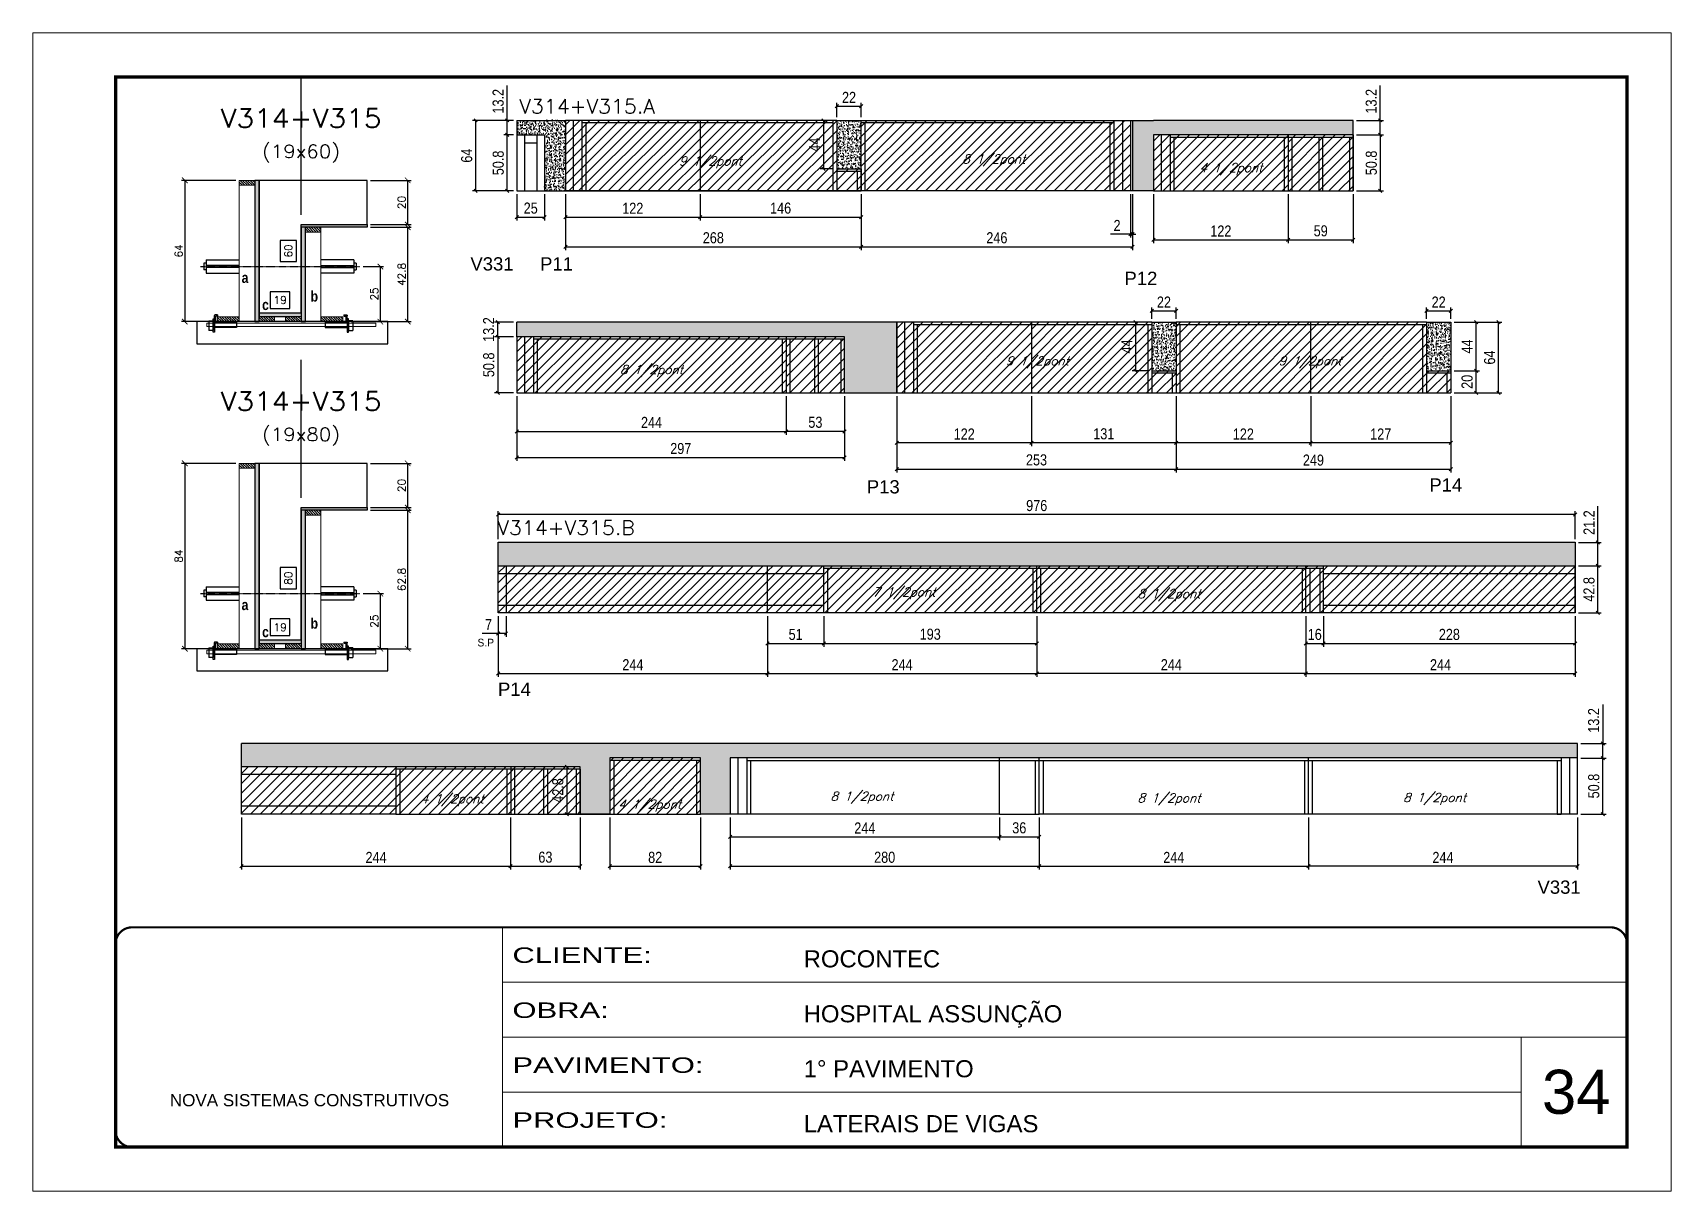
# Model space of a CAD drawing. Extents: x 137137 to 143418, y 10464 to 34486.
# Drawn here: x 138722 to 140207, y 24247 to 25297 of the extents above; entities that cross this region are included whole.
import ezdxf
from ezdxf.enums import TextEntityAlignment as Align

# ---------------------------------------------------------------- set-up
doc = ezdxf.new("R2010")
doc.units = 0
for name, pattern in [('CONTINUO', [0]), ('DASHED', [0.75, 0.5, -0.25]), ('HIDDEN', [0.375, 0.25, -0.125])]:
    doc.linetypes.add(name, pattern=pattern)
for name, color, linetype in [('5', 5, 'Continuous'), ('barrote', 251, 'Continuous'), ('COTA', 241, 'Continuous'), ('Cota Seção (2x)', 4, 'Continuous'), ('detalhes', 4, 'Continuous'), ('Painéis', 200, 'Continuous'), ('presilha', 1, 'Continuous'), ('SARR_2.2x7', 40, 'Continuous'), ('SARR_3.5x7', 81, 'Continuous'), ('TENSOR', 3, 'Continuous'), ('texto', 7, 'Continuous'), ('Texto de Titulo', 7, 'Continuous'), ('Texto Qtd Sarr', 242, 'Continuous')]:
    doc.layers.add(name, color=color, linetype=linetype)
for name, color, linetype, lineweight in [('CARIMBO', 255, 'Continuous', 9), ('CHAPA REAPROV', 6, 'Continuous', 13), ('CONCRETO', 251, 'Continuous', 25), ('Folhas', 255, 'Continuous', 9), ('Hachura', 251, 'Continuous', 9), ('Madeira', 126, 'Continuous', 18), ('SARRAFO DE PRESSAO', 251, 'DASHED', 9), ('SCO-___-LAJ', 2, 'Continuous', 0), ('Texto Seção', 7, 'Continuous', 15)]:
    doc.layers.add(name, color=color, linetype=linetype, lineweight=lineweight)
doc.styles.add('ARIAL', font='arial.ttf')
doc.styles.add('COTA TECNICA', font='techl___.ttf', dxfattribs={"height": 10})
doc.styles.add('REGUA-120', font='ROMANS.shx', dxfattribs={"height": 15})
doc.styles.add('Romans', font='romans.shx')
doc.styles.add('ROMAS860', font='ROMAS860.SHX')
doc.styles.get("Standard").update_dxf_attribs({"font": 'arial.ttf'})
doc.styles.add('TECNICA', font='techb___.ttf', dxfattribs={"height": 10})
doc.styles.add('Tecnologia', font='')
doc.styles.get('Tecnologia').set_extended_font_data('Forgotten Futurist')
doc.dimstyles.new('Cota Seção (2x)', dxfattribs={"dimtxt": 7, "dimasz": 5, "dimexe": 3, "dimexo": 3, "dimgap": 2, "dimtad": 3, "dimdec": 1, "dimlfac": 0.5, "dimzin": 12, "dimdsep": 46, "dimtxsty": 'Romans', "dimblk": 'ARCHTICK', "dimcen": 0, "dimclrd": 4, "dimclre": 4, "dimclrt": 1, "dimadec": 1, "dimazin": 3, "dimtfac": 1, "dimtdec": 1, "dimtmove": 0, "dimatfit": 3, "dimldrblk": 'OBLIQUE', "dimfxl": 1, "dimtolj": 1, "dimtzin": 12, "dimarcsym": 0})
doc.dimstyles.new('Cota Seção interna', dxfattribs={"dimtxt": 7, "dimasz": 6, "dimexe": 0.18, "dimexo": 2, "dimgap": -4, "dimtad": 3, "dimdec": 1, "dimlfac": 0.5, "dimzin": 12, "dimdsep": 46, "dimtxsty": 'Romans', "dimblk": 'ARCHTICK', "dimcen": 0.09, "dimse1": 1, "dimse2": 1, "dimsd1": 1, "dimsd2": 1, "dimclrd": 180, "dimclre": 5, "dimclrt": 1, "dimadec": 0, "dimazin": 3, "dimtfac": 1, "dimtdec": 1, "dimtofl": 0, "dimtmove": 0, "dimatfit": 3, "dimldrblk": 'ARCHTICK', "dimfxl": 1, "dimtolj": 1, "dimtzin": 0, "dimarcsym": 0})
doc.dimstyles.new('PAINEL', dxfattribs={"dimtxt": 10, "dimasz": 3, "dimexe": 3, "dimexo": 3, "dimgap": 3, "dimtad": 1, "dimdec": 1, "dimzin": 12, "dimdsep": 46, "dimtxsty": 'COTA TECNICA', "dimblk1": 'OBLIQUE', "dimblk2": 'OBLIQUE', "dimsah": 1, "dimcen": 0.9, "dimclrd": 4, "dimclre": 4, "dimclrt": 240, "dimadec": 1, "dimazin": 3, "dimtfac": 1, "dimtdec": 1, "dimtmove": 0, "dimatfit": 3, "dimfxl": 1, "dimtolj": 1, "dimtzin": 12, "dimarcsym": 0})
pattern_1 = [(50, (7472.074, -6961.617), (5.46554007, -0.47817257), [0.5715, -6.2865]), (355, (7472.074, -6961.617), (-1.05730264, 5.73170536), [0.4572, -5.02921753]), (100.4514447, (7472.5295, -6961.657), (4.40823741, 5.25353256), [0.48570026, -5.34270734]), (46.1842, (7472.074, -6960.093), (8.13237123, -1.26126984), [0.85725, -9.42975]), (96.6355576, (7472.752, -6960.198), (7.122124, 7.42278374), [0.7285507, -8.01406824]), (351.184151, (7472.074, -6960.093), (7.122124, 7.42278374), [0.685799, -7.54379196]), (21, (7472.836, -6960.474), (4.54843174, -3.06795595), [0.5715, -6.2865]), (326, (7472.836, -6960.474), (1.85406085, 5.52563898), [0.4572, -5.0292]), (71.451445, (7473.215, -6960.7296), (6.40249258, 2.45768307), [0.48570026, -5.34269813]), (37.5, (7472.074, -6961.617), (0.092658098, 2.536651166), [0, -4.96824, 0, -5.1054, 0, -5.04825]), (7.5, (7472.074, -6961.617), (2.004589875, 3.005417245), [0, -2.91084, 0, -4.85394, 0, -1.92405]), (327.5, (7470.3748, -6961.617), (4.067717855, -0.17186232), [0, -1.905, 0, -5.9436, 0, -7.8867]), (317.5, (7469.6128, -6961.617), (4.44387544, 0.76279473), [0, -2.4765, 0, -3.94716, 0, -5.6007])]
pattern_2 = [(50, (8551.6667, -6778.6307), (5.46554007, -0.47817257), [0.5715, -6.2865]), (355, (8551.6667, -6778.6307), (-1.05730264, 5.73170536), [0.4572, -5.02921753]), (100.4514447, (8552.122, -6778.6705), (4.40823741, 5.25353256), [0.48570026, -5.34270734]), (46.1842, (8551.667, -6777.107), (8.13237123, -1.26126984), [0.85725, -9.42975]), (96.6355576, (8552.344, -6777.212), (7.122124, 7.42278374), [0.7285507, -8.01406824]), (351.184151, (8551.667, -6777.107), (7.122124, 7.42278374), [0.685799, -7.54379196]), (21, (8552.4287, -6777.4877), (4.54843174, -3.06795595), [0.5715, -6.2865]), (326, (8552.4287, -6777.4877), (1.85406085, 5.52563898), [0.4572, -5.0292]), (71.451445, (8552.8077, -6777.7434), (6.40249258, 2.45768307), [0.48570026, -5.34269813]), (37.5, (8551.6667, -6778.6307), (0.092658098, 2.536651166), [0, -4.96824, 0, -5.1054, 0, -5.04825]), (7.5, (8551.6667, -6778.6307), (2.004589875, 3.005417245), [0, -2.91084, 0, -4.85394, 0, -1.92405]), (327.5, (8549.9674, -6778.6307), (4.067717855, -0.17186232), [0, -1.905, 0, -5.9436, 0, -7.8867]), (317.5, (8549.2054, -6778.6307), (4.44387544, 0.76279473), [0, -2.4765, 0, -3.94716, 0, -5.6007])]
pattern_3 = [(45, (-1580.9014, -8024.732), (-4.49012806, 4.49012806), [])]
pattern_4 = [(45, (-1580.9014, -8040.026), (-4.49012806, 4.49012806), [])]
pattern_5 = [(45, (-1321.422, -8047.701), (-4.49012806, 4.49012806), [])]
pattern_6 = [(45, (12251.4106, -20152.201), (-4.49012806, 4.49012806), [])]

msp = doc.modelspace()

# ---------------------------------------------------------------- texts
at = {"layer": '5', "linetype": 'Continuous'}
for s, p in [('V331', (139118.95, 25081.7)), ('P11', (139182.11, 25081.7)), ('P12', (139711.73, 25068.59)), ('P13', (139478.23, 24879.64)), ('P14', (139988.07, 24881.31)), ('P14', (139143.93, 24696.19)), ('V331', (140086.1, 24516.79))]:
    msp.add_text(s, height=12, rotation=0.00004, dxfattribs=at).set_placement(p)
at = {"layer": 'CARIMBO', "style": 'ARIAL'}
msp.add_text('34', height=40, dxfattribs=at).set_placement((140090.15, 24317.32))
at = {"layer": 'detalhes', "style": 'TECNICA'}
for s, p in [('a', (138911.6, 25070.4)), ('c', (138930.15, 25045.87)), ('b', (138974.14, 25053.56)), ('a', (138911.6, 24773.91)), ('c', (138930.15, 24749.37)), ('b', (138974.14, 24757.07))]:
    msp.add_text(s, height=9.6, dxfattribs=at).set_placement(p)
at = {"layer": 'texto', "color": 2, "char_height": 8, "attachment_point": 5, "style": 'Romans'}
for s, insert in [('{\\Q19;\\C256;9 1/2pont}', (139336.51, 25179.65)), ('{\\Q19;\\C256;8 1/2pont}', (139593.35, 25181.49)), ('{\\Q19;\\C256;4 1/2pont}', (139808.27, 25173.59)), ('{\\Q19;\\C256;8 1/2pont}', (139283.06, 24990.6)), ('{\\Q19;\\C256;9 1/2pont}', (139632.88, 24998.5)), ('{\\Q19;\\C256;9 1/2pont}', (139880.01, 24998.5)), ('{\\Q19;\\C256;7 1/2pont}', (139511.94, 24789)), ('{\\Q19;\\C256;8 1/2pont}', (139752.12, 24787.45)), ('{\\Q19;\\C256;4 1/2pont}', (139102.44, 24601.56)), ('{\\Q19;\\C256;8 1/2pont}', (139473.8, 24603.87)), ('{\\Q19;\\C256;8 1/2pont}', (139752.12, 24602.29)), ('{\\Q19;\\C256;8 1/2pont}', (139992.8, 24602.73)), ('{\\Q19;\\C256;4 1/2pont}', (139281.44, 24596.64))]:
    msp.add_mtext(s, dxfattribs=dict(at, insert=insert))
at = {"layer": 'texto', "color": 4, "insert": (139132.84, 24744.4), "char_height": 7, "attachment_point": 5, "style": 'ROMAS860'}
msp.add_mtext('S.P', dxfattribs=at)
at = {"layer": 'Texto Seção', "style": 'REGUA-120', "width": 1.05}
for s, p in [('V314+V315.A', (139163.28, 25224.13)), ('V314+V315.B', (139143.36, 24841.97))]:
    msp.add_text(s, height=13, dxfattribs=at).set_placement(p)

# ---------------------------------------------------------------- blocks, each defined once
blk = doc.blocks.new('9999999999')
at = {"color": 30, "linetype": 'CONTINUO'}
for p, q in [((98564.6, 34230.2), (98564.6, 34429.4)), ((98564.6, 34379.6), (99584, 34379.6)), ((98564.6, 34329.8), (99488, 34329.8)), ((99584, 34329.8), (99488, 34329.8)), ((99488, 34329.8), (99488, 34230.2)), ((98564.6, 34280), (99488, 34280))]:
    blk.add_line(p, q, dxfattribs=at)
at = {"color": 30, "linetype": 'CONTINUO', "const_width": 2}
blk.add_lwpolyline([(99584, 34230.2), (99584, 34414.4, 0.414214), (99569, 34429.4), (98229, 34429.4, 0.414214), (98214, 34414.4), (98214, 34245.2, 0.414214), (98229, 34230.2), (99584, 34230.2)], format="xyb", dxfattribs=at)
at = {"layer": 'Folhas'}
blk.add_lwpolyline([(98139, 34190.2), (99624, 34190.2), (99624, 35240.2), (98139, 35240.2)], close=True, dxfattribs=at)
at = {"layer": 'Folhas', "color": 30, "const_width": 3}
blk.add_lwpolyline([(98214, 34230.2), (99584, 34230.2), (99584, 35200.2), (98214, 35200.2)], close=True, dxfattribs=at)
at = {"color": 7, "linetype": 'Continuous', "ltscale": 5, "style": 'ARIAL'}
for s, height, p in [('ROCONTEC', 15.48, (98837.7, 34393.1)), ('HOSPITAL ASSUNÇÃO', 15.483, (98837.7, 34343.3)), ('1° PAVIMENTO', 15.483, (98837.7, 34293.5)), ('NOVA SISTEMAS CONSTRUTIVOS', 11.059, (98263.2, 34267.2)), ('LATERAIS DE VIGAS', 15.483, (98837.7, 34243.7))]:
    blk.add_text(s, height=height, dxfattribs=at).set_placement(p)
at = {"layer": 'Folhas', "color": 7, "style": 'Tecnologia', "width": 1.5}
for s, p in [('CLIENTE:', (98573.7, 34397.2)), ('OBRA:', (98573.7, 34347.3)), ('PAVIMENTO:', (98573.7, 34297.5)), ('PROJETO:', (98573.7, 34247.7))]:
    blk.add_text(s, height=14, dxfattribs=at).set_placement(p)
blk = doc.blocks.new('_Oblique')
at = {"color": 0, "linetype": 'ByBlock', "lineweight": -2}
blk.add_line((-0.5, -0.5), (0.5, 0.5), dxfattribs=at)
blk = doc.blocks.new('*D1310')
at = {"layer": 'COTA', "color": 4, "linetype": 'ByBlock', "lineweight": -2, "transparency": 16777216}
for p, q in [((139451.1, 25220.8), (139451.1, 25233.6)), ((139451.1, 25230.6), (139473.1, 25230.6)), ((139473.1, 25220.8), (139473.1, 25233.6))]:
    blk.add_line(p, q, dxfattribs=at)
at = {"layer": 'Defpoints', "color": 0, "linetype": 'ByBlock', "transparency": 16777216}
for p in [(139473.1, 25230.6), (139451.1, 25217.8), (139473.1, 25217.8)]:
    blk.add_point(p, dxfattribs=at)
at = {"layer": 'COTA', "color": 4, "linetype": 'ByBlock', "lineweight": -2, "transparency": 16777216, "xscale": 3, "yscale": 3, "zscale": 3, "rotation": 180}
blk.add_blockref('_Oblique', (139451.1, 25230.6), dxfattribs=at)
at = {"layer": 'COTA', "color": 4, "linetype": 'ByBlock', "lineweight": -2, "transparency": 16777216, "xscale": 3, "yscale": 3, "zscale": 3}
blk.add_blockref('_Oblique', (139473.1, 25230.6), dxfattribs=at)
at = {"layer": 'COTA', "color": 240, "linetype": 'ByBlock', "transparency": 16777216, "insert": (139462.1, 25238.6), "char_height": 10, "attachment_point": 5, "style": 'COTA TECNICA'}
blk.add_mtext('\\A1;22', dxfattribs=at)
blk = doc.blocks.new('*D1311')
at = {"layer": 'COTA', "color": 4, "linetype": 'ByBlock', "lineweight": -2, "transparency": 16777216}
for p, q in [((139158.1, 25204.6), (139149.3, 25204.6)), ((139152.3, 25153.8), (139152.3, 25204.6)), ((139158.1, 25153.8), (139149.3, 25153.8))]:
    blk.add_line(p, q, dxfattribs=at)
at = {"layer": 'Defpoints', "color": 0, "linetype": 'ByBlock', "transparency": 16777216}
for p in [(139152.3, 25204.6), (139161.1, 25204.6), (139161.1, 25153.8)]:
    blk.add_point(p, dxfattribs=at)
at = {"layer": 'COTA', "color": 4, "linetype": 'ByBlock', "lineweight": -2, "transparency": 16777216, "xscale": 3, "yscale": 3, "zscale": 3}
for p, rotation in [((139152.3, 25204.6), 90), ((139152.3, 25153.8), 270)]:
    blk.add_blockref('_Oblique', p, dxfattribs=dict(at, rotation=rotation))
at = {"layer": 'COTA', "color": 240, "linetype": 'ByBlock', "transparency": 16777216, "insert": (139144.2, 25179.2), "char_height": 10, "attachment_point": 5, "rotation": 90, "style": 'COTA TECNICA'}
blk.add_mtext('\\A1;50.8', dxfattribs=at)
blk = doc.blocks.new('*D1312')
at = {"layer": 'COTA', "color": 4, "linetype": 'ByBlock', "lineweight": -2, "transparency": 16777216}
for p, q in [((139161.1, 25150.8), (139161.1, 25127.1)), ((139186.1, 25150.8), (139186.1, 25127.1)), ((139161.1, 25130.1), (139186.1, 25130.1))]:
    blk.add_line(p, q, dxfattribs=at)
at = {"layer": 'Defpoints', "color": 0, "linetype": 'ByBlock', "transparency": 16777216}
for p in [(139161.1, 25153.8), (139186.1, 25153.8), (139186.1, 25130.1)]:
    blk.add_point(p, dxfattribs=at)
at = {"layer": 'COTA', "color": 4, "linetype": 'ByBlock', "lineweight": -2, "transparency": 16777216, "xscale": 3, "yscale": 3, "zscale": 3, "rotation": 180}
blk.add_blockref('_Oblique', (139161.1, 25130.1), dxfattribs=at)
at = {"layer": 'COTA', "color": 4, "linetype": 'ByBlock', "lineweight": -2, "transparency": 16777216, "xscale": 3, "yscale": 3, "zscale": 3}
blk.add_blockref('_Oblique', (139186.1, 25130.1), dxfattribs=at)
at = {"layer": 'COTA', "color": 240, "linetype": 'ByBlock', "transparency": 16777216, "insert": (139173.6, 25138.2), "char_height": 10, "attachment_point": 5, "style": 'COTA TECNICA'}
blk.add_mtext('\\A1;25', dxfattribs=at)
blk = doc.blocks.new('*D1313')
at = {"layer": 'COTA', "color": 4, "linetype": 'ByBlock', "lineweight": -2, "transparency": 16777216}
for p, q in [((139152.3, 25217.8), (139152.3, 25249.5)), ((139158.1, 25217.8), (139149.3, 25217.8)), ((139152.3, 25204.6), (139152.3, 25217.8)), ((139158.1, 25204.6), (139149.3, 25204.6))]:
    blk.add_line(p, q, dxfattribs=at)
at = {"layer": 'Defpoints', "color": 0, "linetype": 'ByBlock', "transparency": 16777216}
for p in [(139152.3, 25217.8), (139161.1, 25217.8), (139161.1, 25204.6)]:
    blk.add_point(p, dxfattribs=at)
at = {"layer": 'COTA', "color": 4, "linetype": 'ByBlock', "lineweight": -2, "transparency": 16777216, "xscale": 3, "yscale": 3, "zscale": 3}
for p, rotation in [((139152.3, 25217.8), 90), ((139152.3, 25204.6), 270)]:
    blk.add_blockref('_Oblique', p, dxfattribs=dict(at, rotation=rotation))
at = {"layer": 'COTA', "color": 240, "linetype": 'ByBlock', "transparency": 16777216, "insert": (139144.1, 25235.1), "char_height": 10, "attachment_point": 5, "rotation": 90, "style": 'COTA TECNICA'}
blk.add_mtext('\\A1;13.2', dxfattribs=at)
blk = doc.blocks.new('*D1314')
at = {"layer": 'COTA', "color": 4, "linetype": 'ByBlock', "lineweight": -2, "transparency": 16777216}
for p, q in [((139158.1, 25217.8), (139120.7, 25217.8)), ((139123.7, 25217.8), (139123.7, 25153.8)), ((139158.1, 25153.8), (139120.7, 25153.8))]:
    blk.add_line(p, q, dxfattribs=at)
at = {"layer": 'Defpoints', "color": 0, "linetype": 'ByBlock', "transparency": 16777216}
for p in [(139161.1, 25217.8), (139123.7, 25153.8), (139161.1, 25153.8)]:
    blk.add_point(p, dxfattribs=at)
at = {"layer": 'COTA', "color": 4, "linetype": 'ByBlock', "lineweight": -2, "transparency": 16777216, "xscale": 3, "yscale": 3, "zscale": 3}
for p, rotation in [((139123.7, 25217.8), 90), ((139123.7, 25153.8), 270)]:
    blk.add_blockref('_Oblique', p, dxfattribs=dict(at, rotation=rotation))
at = {"layer": 'COTA', "color": 240, "linetype": 'ByBlock', "transparency": 16777216, "insert": (139115.6, 25185.8), "char_height": 10, "attachment_point": 5, "rotation": 90, "style": 'COTA TECNICA'}
blk.add_mtext('\\A1;64', dxfattribs=at)
blk = doc.blocks.new('*D1315')
at = {"layer": 'COTA', "color": 4, "linetype": 'ByBlock', "lineweight": -2, "transparency": 16777216}
for p, q in [((139205.1, 25150.8), (139205.1, 25100.2)), ((139473.1, 25150.8), (139473.1, 25100.2)), ((139205.1, 25103.2), (139473.1, 25103.2))]:
    blk.add_line(p, q, dxfattribs=at)
at = {"layer": 'Defpoints', "color": 0, "linetype": 'ByBlock', "transparency": 16777216}
for p in [(139205.1, 25153.8), (139473.1, 25153.8), (139473.1, 25103.2)]:
    blk.add_point(p, dxfattribs=at)
at = {"layer": 'COTA', "color": 4, "linetype": 'ByBlock', "lineweight": -2, "transparency": 16777216, "xscale": 3, "yscale": 3, "zscale": 3, "rotation": 180}
blk.add_blockref('_Oblique', (139205.1, 25103.2), dxfattribs=at)
at = {"layer": 'COTA', "color": 4, "linetype": 'ByBlock', "lineweight": -2, "transparency": 16777216, "xscale": 3, "yscale": 3, "zscale": 3}
blk.add_blockref('_Oblique', (139473.1, 25103.2), dxfattribs=at)
at = {"layer": 'COTA', "color": 240, "linetype": 'ByBlock', "transparency": 16777216, "insert": (139339.1, 25111.3), "char_height": 10, "attachment_point": 5, "style": 'COTA TECNICA'}
blk.add_mtext('\\A1;268', dxfattribs=at)
blk = doc.blocks.new('*D1316')
at = {"layer": 'COTA', "color": 4, "linetype": 'ByBlock', "lineweight": -2, "transparency": 16777216}
for p, q in [((139448.1, 25217.8), (139436, 25217.8)), ((139439, 25217.8), (139439, 25173.8)), ((139448.1, 25173.8), (139436, 25173.8))]:
    blk.add_line(p, q, dxfattribs=at)
at = {"layer": 'Defpoints', "color": 0, "linetype": 'ByBlock', "transparency": 16777216}
for p in [(139451.1, 25217.8), (139439, 25173.8), (139451.1, 25173.8)]:
    blk.add_point(p, dxfattribs=at)
at = {"layer": 'COTA', "color": 4, "linetype": 'ByBlock', "lineweight": -2, "transparency": 16777216, "xscale": 3, "yscale": 3, "zscale": 3}
for p, rotation in [((139439, 25217.8), 90), ((139439, 25173.8), 270)]:
    blk.add_blockref('_Oblique', p, dxfattribs=dict(at, rotation=rotation))
at = {"layer": 'COTA', "color": 240, "linetype": 'ByBlock', "transparency": 16777216, "insert": (139430.9, 25195.8), "char_height": 10, "attachment_point": 5, "rotation": 90, "style": 'COTA TECNICA'}
blk.add_mtext('\\A1;44', dxfattribs=at)
blk = doc.blocks.new('*D1317')
at = {"layer": 'COTA', "color": 4, "linetype": 'ByBlock', "lineweight": -2, "transparency": 16777216}
for p, q in [((139473.1, 25130.8), (139473.1, 25100.2)), ((139719.1, 25130.8), (139719.1, 25100.2)), ((139473.1, 25103.2), (139719.1, 25103.2))]:
    blk.add_line(p, q, dxfattribs=at)
at = {"layer": 'Defpoints', "color": 0, "linetype": 'ByBlock', "transparency": 16777216}
for p in [(139473.1, 25133.8), (139719.1, 25133.8), (139719.1, 25103.2)]:
    blk.add_point(p, dxfattribs=at)
at = {"layer": 'COTA', "color": 4, "linetype": 'ByBlock', "lineweight": -2, "transparency": 16777216, "xscale": 3, "yscale": 3, "zscale": 3, "rotation": 180}
blk.add_blockref('_Oblique', (139473.1, 25103.2), dxfattribs=at)
at = {"layer": 'COTA', "color": 4, "linetype": 'ByBlock', "lineweight": -2, "transparency": 16777216, "xscale": 3, "yscale": 3, "zscale": 3}
blk.add_blockref('_Oblique', (139719.1, 25103.2), dxfattribs=at)
at = {"layer": 'COTA', "color": 240, "linetype": 'ByBlock', "transparency": 16777216, "insert": (139596.1, 25111.3), "char_height": 10, "attachment_point": 5, "style": 'COTA TECNICA'}
blk.add_mtext('\\A1;246', dxfattribs=at)
blk = doc.blocks.new('*D1318')
at = {"layer": 'COTA', "color": 4, "linetype": 'ByBlock', "lineweight": -2, "transparency": 16777216}
for p, q in [((139161.1, 24967.8), (139161.1, 24909.2)), ((139458.1, 24967.8), (139458.1, 24909.2)), ((139161.1, 24912.2), (139458.1, 24912.2))]:
    blk.add_line(p, q, dxfattribs=at)
at = {"layer": 'Defpoints', "color": 0, "linetype": 'ByBlock', "transparency": 16777216}
for p in [(139161.1, 24970.8), (139458.1, 24970.8), (139458.1, 24912.2)]:
    blk.add_point(p, dxfattribs=at)
at = {"layer": 'COTA', "color": 4, "linetype": 'ByBlock', "lineweight": -2, "transparency": 16777216, "xscale": 3, "yscale": 3, "zscale": 3, "rotation": 180}
blk.add_blockref('_Oblique', (139161.1, 24912.2), dxfattribs=at)
at = {"layer": 'COTA', "color": 4, "linetype": 'ByBlock', "lineweight": -2, "transparency": 16777216, "xscale": 3, "yscale": 3, "zscale": 3}
blk.add_blockref('_Oblique', (139458.1, 24912.2), dxfattribs=at)
at = {"layer": 'COTA', "color": 240, "linetype": 'ByBlock', "transparency": 16777216, "insert": (139309.6, 24920.3), "char_height": 10, "attachment_point": 5, "style": 'COTA TECNICA'}
blk.add_mtext('\\A1;297', dxfattribs=at)
blk = doc.blocks.new('*D1319')
at = {"layer": 'COTA', "color": 4, "linetype": 'ByBlock', "lineweight": -2, "transparency": 16777216}
for p, q in [((139505.5, 24967.8), (139505.5, 24898.7)), ((139758.5, 24967.8), (139758.5, 24898.7)), ((139505.5, 24901.7), (139758.5, 24901.7))]:
    blk.add_line(p, q, dxfattribs=at)
at = {"layer": 'Defpoints', "color": 0, "linetype": 'ByBlock', "transparency": 16777216}
for p in [(139505.5, 24970.8), (139758.5, 24970.8), (139758.5, 24901.7)]:
    blk.add_point(p, dxfattribs=at)
at = {"layer": 'COTA', "color": 4, "linetype": 'ByBlock', "lineweight": -2, "transparency": 16777216, "xscale": 3, "yscale": 3, "zscale": 3, "rotation": 180}
blk.add_blockref('_Oblique', (139505.5, 24901.7), dxfattribs=at)
at = {"layer": 'COTA', "color": 4, "linetype": 'ByBlock', "lineweight": -2, "transparency": 16777216, "xscale": 3, "yscale": 3, "zscale": 3}
blk.add_blockref('_Oblique', (139758.5, 24901.7), dxfattribs=at)
at = {"layer": 'COTA', "color": 240, "linetype": 'ByBlock', "transparency": 16777216, "insert": (139632, 24910), "char_height": 10, "attachment_point": 5, "style": 'COTA TECNICA'}
blk.add_mtext('\\A1;253', dxfattribs=at)
blk = doc.blocks.new('*D1320')
at = {"layer": 'COTA', "color": 4, "linetype": 'ByBlock', "lineweight": -2, "transparency": 16777216}
for p, q in [((139758.5, 24967.8), (139758.5, 24898.7)), ((140007.5, 24967.8), (140007.5, 24898.7)), ((139758.5, 24901.7), (140007.5, 24901.7))]:
    blk.add_line(p, q, dxfattribs=at)
at = {"layer": 'Defpoints', "color": 0, "linetype": 'ByBlock', "transparency": 16777216}
for p in [(139758.5, 24970.8), (140007.5, 24970.8), (140007.5, 24901.7)]:
    blk.add_point(p, dxfattribs=at)
at = {"layer": 'COTA', "color": 4, "linetype": 'ByBlock', "lineweight": -2, "transparency": 16777216, "xscale": 3, "yscale": 3, "zscale": 3, "rotation": 180}
blk.add_blockref('_Oblique', (139758.5, 24901.7), dxfattribs=at)
at = {"layer": 'COTA', "color": 4, "linetype": 'ByBlock', "lineweight": -2, "transparency": 16777216, "xscale": 3, "yscale": 3, "zscale": 3}
blk.add_blockref('_Oblique', (140007.5, 24901.7), dxfattribs=at)
at = {"layer": 'COTA', "color": 240, "linetype": 'ByBlock', "transparency": 16777216, "insert": (139883, 24909.8), "char_height": 10, "attachment_point": 5, "style": 'COTA TECNICA'}
blk.add_mtext('\\A1;249', dxfattribs=at)
blk = doc.blocks.new('*D1321')
at = {"layer": 'COTA', "color": 4, "linetype": 'ByBlock', "lineweight": -2, "transparency": 16777216}
for p, q in [((139736.5, 25037.8), (139736.5, 25048.1)), ((139736.5, 25045.1), (139758.5, 25045.1)), ((139758.5, 25037.8), (139758.5, 25048.1))]:
    blk.add_line(p, q, dxfattribs=at)
at = {"layer": 'Defpoints', "color": 0, "linetype": 'ByBlock', "transparency": 16777216}
for p in [(139758.5, 25045.1), (139736.5, 25034.8), (139758.5, 25034.8)]:
    blk.add_point(p, dxfattribs=at)
at = {"layer": 'COTA', "color": 4, "linetype": 'ByBlock', "lineweight": -2, "transparency": 16777216, "xscale": 3, "yscale": 3, "zscale": 3, "rotation": 180}
blk.add_blockref('_Oblique', (139736.5, 25045.1), dxfattribs=at)
at = {"layer": 'COTA', "color": 4, "linetype": 'ByBlock', "lineweight": -2, "transparency": 16777216, "xscale": 3, "yscale": 3, "zscale": 3}
blk.add_blockref('_Oblique', (139758.5, 25045.1), dxfattribs=at)
at = {"layer": 'COTA', "color": 240, "linetype": 'ByBlock', "transparency": 16777216, "insert": (139747.5, 25053.1), "char_height": 10, "attachment_point": 5, "style": 'COTA TECNICA'}
blk.add_mtext('\\A1;22', dxfattribs=at)
blk = doc.blocks.new('*D1322')
at = {"layer": 'COTA', "color": 4, "linetype": 'ByBlock', "lineweight": -2, "transparency": 16777216}
for p, q in [((139733.5, 25034.8), (139718.8, 25034.8)), ((139721.8, 25034.8), (139721.8, 24990.8)), ((139733.5, 24990.8), (139718.8, 24990.8))]:
    blk.add_line(p, q, dxfattribs=at)
at = {"layer": 'Defpoints', "color": 0, "linetype": 'ByBlock', "transparency": 16777216}
for p in [(139736.5, 25034.8), (139721.8, 24990.8), (139736.5, 24990.8)]:
    blk.add_point(p, dxfattribs=at)
at = {"layer": 'COTA', "color": 4, "linetype": 'ByBlock', "lineweight": -2, "transparency": 16777216, "xscale": 3, "yscale": 3, "zscale": 3}
for p, rotation in [((139721.8, 25034.8), 90), ((139721.8, 24990.8), 270)]:
    blk.add_blockref('_Oblique', p, dxfattribs=dict(at, rotation=rotation))
at = {"layer": 'COTA', "color": 240, "linetype": 'ByBlock', "transparency": 16777216, "insert": (139713.8, 25012.8), "char_height": 10, "attachment_point": 5, "rotation": 90, "style": 'COTA TECNICA'}
blk.add_mtext('\\A1;44', dxfattribs=at)
blk = doc.blocks.new('*D1323')
at = {"layer": 'COTA', "color": 4, "linetype": 'ByBlock', "lineweight": -2, "transparency": 16777216}
for p, q in [((139405.1, 24967.8), (139405.1, 24932.9)), ((139458.1, 24967.8), (139458.1, 24932.9)), ((139458.1, 24935.9), (139405.1, 24935.9))]:
    blk.add_line(p, q, dxfattribs=at)
at = {"layer": 'Defpoints', "color": 0, "linetype": 'ByBlock', "transparency": 16777216}
for p in [(139405.1, 24970.8), (139458.1, 24970.8), (139405.1, 24935.9)]:
    blk.add_point(p, dxfattribs=at)
at = {"layer": 'COTA', "color": 4, "linetype": 'ByBlock', "lineweight": -2, "transparency": 16777216, "xscale": 3, "yscale": 3, "zscale": 3, "rotation": 180}
blk.add_blockref('_Oblique', (139405.1, 24935.9), dxfattribs=at)
at = {"layer": 'COTA', "color": 4, "linetype": 'ByBlock', "lineweight": -2, "transparency": 16777216, "xscale": 3, "yscale": 3, "zscale": 3}
blk.add_blockref('_Oblique', (139458.1, 24935.9), dxfattribs=at)
at = {"layer": 'COTA', "color": 240, "linetype": 'ByBlock', "transparency": 16777216, "insert": (139431.6, 24944.1), "char_height": 10, "attachment_point": 5, "style": 'COTA TECNICA'}
blk.add_mtext('\\A1;53', dxfattribs=at)
blk = doc.blocks.new('*D1324')
at = {"layer": 'COTA', "color": 4, "linetype": 'ByBlock', "lineweight": -2, "transparency": 16777216}
for p, q in [((139505.5, 24967.8), (139505.5, 24922.4)), ((139627.5, 24967.8), (139627.5, 24922.4)), ((139627.5, 24925.4), (139505.5, 24925.4))]:
    blk.add_line(p, q, dxfattribs=at)
at = {"layer": 'Defpoints', "color": 0, "linetype": 'ByBlock', "transparency": 16777216}
for p in [(139505.5, 24970.8), (139627.5, 24970.8), (139505.5, 24925.4)]:
    blk.add_point(p, dxfattribs=at)
at = {"layer": 'COTA', "color": 4, "linetype": 'ByBlock', "lineweight": -2, "transparency": 16777216, "xscale": 3, "yscale": 3, "zscale": 3, "rotation": 180}
blk.add_blockref('_Oblique', (139505.5, 24925.4), dxfattribs=at)
at = {"layer": 'COTA', "color": 4, "linetype": 'ByBlock', "lineweight": -2, "transparency": 16777216, "xscale": 3, "yscale": 3, "zscale": 3}
blk.add_blockref('_Oblique', (139627.5, 24925.4), dxfattribs=at)
at = {"layer": 'COTA', "color": 240, "linetype": 'ByBlock', "transparency": 16777216, "insert": (139566.5, 24933.5), "char_height": 10, "attachment_point": 5, "style": 'COTA TECNICA'}
blk.add_mtext('\\A1;122', dxfattribs=at)
blk = doc.blocks.new('*D1325')
at = {"layer": 'COTA', "color": 4, "linetype": 'ByBlock', "lineweight": -2, "transparency": 16777216}
for p, q in [((139627.5, 24967.8), (139627.5, 24922.4)), ((139758.5, 24967.8), (139758.5, 24922.4)), ((139758.5, 24925.4), (139627.5, 24925.4))]:
    blk.add_line(p, q, dxfattribs=at)
at = {"layer": 'Defpoints', "color": 0, "linetype": 'ByBlock', "transparency": 16777216}
for p in [(139627.5, 24970.8), (139758.5, 24970.8), (139627.5, 24925.4)]:
    blk.add_point(p, dxfattribs=at)
at = {"layer": 'COTA', "color": 4, "linetype": 'ByBlock', "lineweight": -2, "transparency": 16777216, "xscale": 3, "yscale": 3, "zscale": 3, "rotation": 180}
blk.add_blockref('_Oblique', (139627.5, 24925.4), dxfattribs=at)
at = {"layer": 'COTA', "color": 4, "linetype": 'ByBlock', "lineweight": -2, "transparency": 16777216, "xscale": 3, "yscale": 3, "zscale": 3}
blk.add_blockref('_Oblique', (139758.5, 24925.4), dxfattribs=at)
at = {"layer": 'COTA', "color": 240, "linetype": 'ByBlock', "transparency": 16777216, "insert": (139693, 24933.6), "char_height": 10, "attachment_point": 5, "style": 'COTA TECNICA'}
blk.add_mtext('\\A1;131', dxfattribs=at)
blk = doc.blocks.new('*D1326')
at = {"layer": 'COTA', "color": 4, "linetype": 'ByBlock', "lineweight": -2, "transparency": 16777216}
for p, q in [((139758.5, 24967.8), (139758.5, 24922.4)), ((139880.5, 24967.8), (139880.5, 24922.4)), ((139880.5, 24925.4), (139758.5, 24925.4))]:
    blk.add_line(p, q, dxfattribs=at)
at = {"layer": 'Defpoints', "color": 0, "linetype": 'ByBlock', "transparency": 16777216}
for p in [(139758.5, 24970.8), (139880.5, 24970.8), (139758.5, 24925.4)]:
    blk.add_point(p, dxfattribs=at)
at = {"layer": 'COTA', "color": 4, "linetype": 'ByBlock', "lineweight": -2, "transparency": 16777216, "xscale": 3, "yscale": 3, "zscale": 3, "rotation": 180}
blk.add_blockref('_Oblique', (139758.5, 24925.4), dxfattribs=at)
at = {"layer": 'COTA', "color": 4, "linetype": 'ByBlock', "lineweight": -2, "transparency": 16777216, "xscale": 3, "yscale": 3, "zscale": 3}
blk.add_blockref('_Oblique', (139880.5, 24925.4), dxfattribs=at)
at = {"layer": 'COTA', "color": 240, "linetype": 'ByBlock', "transparency": 16777216, "insert": (139819.5, 24933.5), "char_height": 10, "attachment_point": 5, "style": 'COTA TECNICA'}
blk.add_mtext('\\A1;122', dxfattribs=at)
blk = doc.blocks.new('*D1327')
at = {"layer": 'COTA', "color": 4, "linetype": 'ByBlock', "lineweight": -2, "transparency": 16777216}
for p, q in [((139880.5, 24967.8), (139880.5, 24922.4)), ((140007.5, 24967.8), (140007.5, 24922.4)), ((140007.5, 24925.4), (139880.5, 24925.4))]:
    blk.add_line(p, q, dxfattribs=at)
at = {"layer": 'Defpoints', "color": 0, "linetype": 'ByBlock', "transparency": 16777216}
for p in [(139880.5, 24970.8), (140007.5, 24970.8), (139880.5, 24925.4)]:
    blk.add_point(p, dxfattribs=at)
at = {"layer": 'COTA', "color": 4, "linetype": 'ByBlock', "lineweight": -2, "transparency": 16777216, "xscale": 3, "yscale": 3, "zscale": 3, "rotation": 180}
blk.add_blockref('_Oblique', (139880.5, 24925.4), dxfattribs=at)
at = {"layer": 'COTA', "color": 4, "linetype": 'ByBlock', "lineweight": -2, "transparency": 16777216, "xscale": 3, "yscale": 3, "zscale": 3}
blk.add_blockref('_Oblique', (140007.5, 24925.4), dxfattribs=at)
at = {"layer": 'COTA', "color": 240, "linetype": 'ByBlock', "transparency": 16777216, "insert": (139944, 24933.5), "char_height": 10, "attachment_point": 5, "style": 'COTA TECNICA'}
blk.add_mtext('\\A1;127', dxfattribs=at)
blk = doc.blocks.new('titulo1')
at = {"layer": 'Defpoints', "color": 252, "linetype": 'HIDDEN', "ltscale": 2}
blk.add_line((0, 0), (0, 125), dxfattribs=at)
at = {"layer": 'Defpoints', "style": 'Romans', "oblique": 15}
blk.add_attdef('FOLHA', text='', height=10, dxfattribs=at).set_placement((0, 15.6), align=Align.MIDDLE_CENTER)
at = {"layer": 'Texto Qtd Sarr', "color": 3, "style": 'Romans', "oblique": 15}
for tag, height, p in [('TITULO', 17, (0, 71.4)), ('SEÇÃO', 12, (0, 41.5))]:
    blk.add_attdef(tag, text='', height=height, dxfattribs=at).set_placement(p, align=Align.MIDDLE_CENTER)
blk = doc.blocks.new('_ArchTick')
at = {"color": 0, "linetype": 'ByBlock', "const_width": 0.15}
blk.add_lwpolyline([(-0.5, -0.5), (0.5, 0.5)], dxfattribs=at)
blk = doc.blocks.new('*D1328')
at = {"layer": 'COTA', "color": 4, "lineweight": -2, "transparency": 16777216}
for p, q in [((139028.4, 25121), (139065.1, 25121)), ((139062.1, 25035.4), (139062.1, 25121)), ((139010.8, 25035.4), (139065.1, 25035.4))]:
    blk.add_line(p, q, dxfattribs=at)
at = {"layer": 'Defpoints', "color": 0, "transparency": 16777216}
for p in [(139025.4, 25121), (139062.1, 25121), (139007.8, 25035.4)]:
    blk.add_point(p, dxfattribs=at)
at = {"layer": 'COTA', "color": 4, "lineweight": -2, "transparency": 16777216, "xscale": 5, "yscale": 5, "zscale": 5}
for p, rotation in [((139062.1, 25121), 90), ((139062.1, 25035.4), 270)]:
    blk.add_blockref('_ArchTick', p, dxfattribs=dict(at, rotation=rotation))
at = {"layer": 'COTA', "color": 1, "transparency": 16777216, "insert": (139056.6, 25078.2), "char_height": 7, "attachment_point": 5, "rotation": 90, "style": 'Romans'}
blk.add_mtext('\\A1;42.8', dxfattribs=at)
blk = doc.blocks.new('*D1329')
at = {"layer": 'COTA', "color": 4, "lineweight": -2, "transparency": 16777216}
for p, q in [((139028.4, 25163.4), (139065.1, 25163.4)), ((139062.1, 25123.4), (139062.1, 25163.4)), ((139028.4, 25123.4), (139065.1, 25123.4))]:
    blk.add_line(p, q, dxfattribs=at)
at = {"layer": 'Defpoints', "color": 0, "transparency": 16777216}
for p in [(139025.4, 25163.4), (139062.1, 25163.4), (139025.4, 25123.4)]:
    blk.add_point(p, dxfattribs=at)
at = {"layer": 'COTA', "color": 4, "lineweight": -2, "transparency": 16777216, "xscale": 5, "yscale": 5, "zscale": 5}
for p, rotation in [((139062.1, 25163.4), 90), ((139062.1, 25123.4), 270)]:
    blk.add_blockref('_ArchTick', p, dxfattribs=dict(at, rotation=rotation))
at = {"layer": 'COTA', "color": 1, "transparency": 16777216, "insert": (139056.6, 25143.4), "char_height": 7, "attachment_point": 5, "rotation": 90, "style": 'Romans'}
blk.add_mtext('\\A1;20', dxfattribs=at)
blk = doc.blocks.new('*D1330')
at = {"layer": 'Cota Seção (2x)', "color": 180, "lineweight": -2, "transparency": 16777216}
for p, q in [((138961.4, 25108.9), (138946.4, 25108.9)), ((138946.4, 25108.9), (138946.4, 25089.9)), ((138961.4, 25089.9), (138961.4, 25108.9)), ((138946.4, 25089.9), (138961.4, 25089.9))]:
    blk.add_line(p, q, dxfattribs=at)
at = {"layer": 'Defpoints', "color": 0, "transparency": 16777216}
for p in [(138965.4, 25163.4), (138965.4, 25163.4), (138965.4, 25043.4)]:
    blk.add_point(p, dxfattribs=at)
at = {"layer": 'Cota Seção (2x)', "color": 1, "transparency": 16777216, "insert": (138953.9, 25099.4), "char_height": 7, "attachment_point": 5, "rotation": 90, "style": 'Romans'}
blk.add_mtext('\\A1;60', dxfattribs=at)
blk = doc.blocks.new('PRESILHA METÁLICA 1')
at = {"layer": 'presilha'}
for p, q in [((0, 13), (6, 13)), ((0, 13), (0, 0)), ((6, 0), (0, 0)), ((6, 15.5), (7.5, 15.5)), ((6, -2.5), (6, 15.5)), ((6, 13), (6, 0)), ((7.5, 10.6), (7.5, 19.9)), ((7.5, 15.5), (7.5, -2.5)), ((37.5, 4.1), (7.5, 4.1)), ((12, 21), (8.6, 21)), ((9, 11.6), (9, 18.9)), ((12, 19.5), (9.6, 19.5)), ((37.5, 11), (9.6, 11)), ((12, 21), (12, 19.5)), ((37.5, 11), (37.5, 4.1)), ((7.5, -2.5), (6, -2.5))]:
    blk.add_line(p, q, dxfattribs=at)
for centre, radius, start, end in [((8.6, 19.9), 1.14, 90, 180), ((9.6, 18.9), 0.57, 90, 180), ((9.6, 11.6), 0.57, 180, 270)]:
    blk.add_arc(centre, radius, start, end, dxfattribs=at)
blk = doc.blocks.new('*D1331')
at = {"layer": 'Cota Seção (2x)', "color": 180, "lineweight": -2, "transparency": 16777216}
for p, q in [((138955.4, 25062.4), (138937.4, 25062.4)), ((138937.4, 25062.4), (138937.4, 25047.4)), ((138955.4, 25047.4), (138955.4, 25062.4)), ((138937.4, 25047.4), (138955.4, 25047.4))]:
    blk.add_line(p, q, dxfattribs=at)
at = {"layer": 'Defpoints', "color": 0, "transparency": 16777216}
for p in [(138965.4, 25043.4), (138927.4, 25035.4), (138965.4, 25035.4)]:
    blk.add_point(p, dxfattribs=at)
at = {"layer": 'Cota Seção (2x)', "color": 1, "transparency": 16777216, "insert": (138946.4, 25054.9), "char_height": 7, "attachment_point": 5, "style": 'Romans'}
blk.add_mtext('\\A1;19', dxfattribs=at)
blk = doc.blocks.new('*D1332')
at = {"layer": 'COTA', "color": 4, "lineweight": -2, "transparency": 16777216}
for p, q in [((138906.4, 25163.4), (138857.1, 25163.4)), ((138860.1, 25163.4), (138860.1, 25035.4)), ((138906.4, 25035.4), (138857.1, 25035.4))]:
    blk.add_line(p, q, dxfattribs=at)
at = {"layer": 'Defpoints', "color": 0, "transparency": 16777216}
for p in [(138909.4, 25163.4), (138860.1, 25035.4), (138909.4, 25035.4)]:
    blk.add_point(p, dxfattribs=at)
at = {"layer": 'COTA', "color": 4, "lineweight": -2, "transparency": 16777216, "xscale": 5, "yscale": 5, "zscale": 5}
for p, rotation in [((138860.1, 25163.4), 90), ((138860.1, 25035.4), 270)]:
    blk.add_blockref('_ArchTick', p, dxfattribs=dict(at, rotation=rotation))
at = {"layer": 'COTA', "color": 1, "transparency": 16777216, "insert": (138854.6, 25099.4), "char_height": 7, "attachment_point": 5, "rotation": 90, "style": 'Romans'}
blk.add_mtext('\\A1;64', dxfattribs=at)
blk = doc.blocks.new('*D1333')
at = {"layer": 'COTA', "color": 4, "lineweight": -2, "transparency": 16777216}
for p, q in [((139021.7, 25085.3), (139040.3, 25085.3)), ((139037.3, 25085.3), (139037.3, 25035.4)), ((139021.7, 25035.4), (139040.3, 25035.4))]:
    blk.add_line(p, q, dxfattribs=at)
at = {"layer": 'Defpoints', "color": 0, "transparency": 16777216}
for p in [(139018.7, 25085.3), (139018.7, 25035.4), (139037.3, 25035.4)]:
    blk.add_point(p, dxfattribs=at)
at = {"layer": 'COTA', "color": 4, "lineweight": -2, "transparency": 16777216, "xscale": 5, "yscale": 5, "zscale": 5}
for p, rotation in [((139037.3, 25085.3), 90), ((139037.3, 25035.4), 270)]:
    blk.add_blockref('_ArchTick', p, dxfattribs=dict(at, rotation=rotation))
at = {"layer": 'COTA', "color": 1, "transparency": 16777216, "insert": (139031.8, 25060.4), "char_height": 7, "attachment_point": 5, "rotation": 90, "style": 'Romans'}
blk.add_mtext('\\A1;25', dxfattribs=at)
blk = doc.blocks.new('*D1401')
at = {"layer": 'COTA', "color": 4, "linetype": 'ByBlock', "lineweight": -2, "transparency": 16777216}
for p, q in [((139158.1, 25021.6), (139140.7, 25021.6)), ((139143.7, 25021.6), (139143.7, 24970.8)), ((139158.1, 24970.8), (139140.7, 24970.8))]:
    blk.add_line(p, q, dxfattribs=at)
at = {"layer": 'Defpoints', "color": 0, "linetype": 'ByBlock', "transparency": 16777216}
for p in [(139161.1, 25021.6), (139143.7, 24970.8), (139161.1, 24970.8)]:
    blk.add_point(p, dxfattribs=at)
at = {"layer": 'COTA', "color": 4, "linetype": 'ByBlock', "lineweight": -2, "transparency": 16777216, "xscale": 3, "yscale": 3, "zscale": 3}
for p, rotation in [((139143.7, 25021.6), 90), ((139143.7, 24970.8), 270)]:
    blk.add_blockref('_Oblique', p, dxfattribs=dict(at, rotation=rotation))
at = {"layer": 'COTA', "color": 240, "linetype": 'ByBlock', "transparency": 16777216, "insert": (139135.6, 24996.2), "char_height": 10, "attachment_point": 5, "rotation": 90, "style": 'COTA TECNICA'}
blk.add_mtext('\\A1;50.8', dxfattribs=at)
blk = doc.blocks.new('*D1402')
at = {"layer": 'COTA', "color": 4, "linetype": 'ByBlock', "lineweight": -2, "transparency": 16777216}
for p, q in [((139158.1, 25034.8), (139140.7, 25034.8)), ((139143.7, 25021.6), (139143.7, 25034.8)), ((139158.1, 25021.6), (139140.7, 25021.6))]:
    blk.add_line(p, q, dxfattribs=at)
at = {"layer": 'Defpoints', "color": 0, "linetype": 'ByBlock', "transparency": 16777216}
for p in [(139143.7, 25034.8), (139161.1, 25034.8), (139161.1, 25021.6)]:
    blk.add_point(p, dxfattribs=at)
at = {"layer": 'COTA', "color": 4, "linetype": 'ByBlock', "lineweight": -2, "transparency": 16777216, "xscale": 3, "yscale": 3, "zscale": 3}
for p, rotation in [((139143.7, 25034.8), 90), ((139143.7, 25021.6), 270)]:
    blk.add_blockref('_Oblique', p, dxfattribs=dict(at, rotation=rotation))
at = {"layer": 'COTA', "color": 240, "linetype": 'ByBlock', "transparency": 16777216, "insert": (139135.5, 25028.2), "char_height": 10, "attachment_point": 5, "rotation": 90, "style": 'COTA TECNICA'}
blk.add_mtext('\\A1;13.2', dxfattribs=at)
blk = doc.blocks.new('*D1403')
at = {"layer": 'COTA', "color": 4, "linetype": 'ByBlock', "lineweight": -2, "transparency": 16777216}
for p, q in [((139738.1, 25150.8), (139738.1, 25106.4)), ((139860.1, 25150.8), (139860.1, 25106.4)), ((139738.1, 25109.4), (139860.1, 25109.4))]:
    blk.add_line(p, q, dxfattribs=at)
at = {"layer": 'Defpoints', "color": 0, "linetype": 'ByBlock', "transparency": 16777216}
for p in [(139738.1, 25153.8), (139860.1, 25153.8), (139860.1, 25109.4)]:
    blk.add_point(p, dxfattribs=at)
at = {"layer": 'COTA', "color": 4, "linetype": 'ByBlock', "lineweight": -2, "transparency": 16777216, "xscale": 3, "yscale": 3, "zscale": 3, "rotation": 180}
blk.add_blockref('_Oblique', (139738.1, 25109.4), dxfattribs=at)
at = {"layer": 'COTA', "color": 4, "linetype": 'ByBlock', "lineweight": -2, "transparency": 16777216, "xscale": 3, "yscale": 3, "zscale": 3}
blk.add_blockref('_Oblique', (139860.1, 25109.4), dxfattribs=at)
at = {"layer": 'COTA', "color": 240, "linetype": 'ByBlock', "transparency": 16777216, "insert": (139799.1, 25117.5), "char_height": 10, "attachment_point": 5, "style": 'COTA TECNICA'}
blk.add_mtext('\\A1;122', dxfattribs=at)
blk = doc.blocks.new('*D1404')
at = {"layer": 'COTA', "color": 4, "linetype": 'ByBlock', "lineweight": -2, "transparency": 16777216}
for p, q in [((139860.1, 25150.8), (139860.1, 25106.4)), ((139919.1, 25150.8), (139919.1, 25106.4)), ((139860.1, 25109.4), (139919.1, 25109.4))]:
    blk.add_line(p, q, dxfattribs=at)
at = {"layer": 'Defpoints', "color": 0, "linetype": 'ByBlock', "transparency": 16777216}
for p in [(139860.1, 25153.8), (139919.1, 25153.8), (139919.1, 25109.4)]:
    blk.add_point(p, dxfattribs=at)
at = {"layer": 'COTA', "color": 4, "linetype": 'ByBlock', "lineweight": -2, "transparency": 16777216, "xscale": 3, "yscale": 3, "zscale": 3, "rotation": 180}
blk.add_blockref('_Oblique', (139860.1, 25109.4), dxfattribs=at)
at = {"layer": 'COTA', "color": 4, "linetype": 'ByBlock', "lineweight": -2, "transparency": 16777216, "xscale": 3, "yscale": 3, "zscale": 3}
blk.add_blockref('_Oblique', (139919.1, 25109.4), dxfattribs=at)
at = {"layer": 'COTA', "color": 240, "linetype": 'ByBlock', "transparency": 16777216, "insert": (139889.6, 25117.6), "char_height": 10, "attachment_point": 5, "style": 'COTA TECNICA'}
blk.add_mtext('\\A1;59', dxfattribs=at)
blk = doc.blocks.new('*D1405')
at = {"layer": 'COTA', "color": 4, "linetype": 'ByBlock', "lineweight": -2, "transparency": 16777216}
for p, q in [((140010.5, 24990.8), (140033.4, 24990.8)), ((140030.4, 24970.8), (140030.4, 24990.8)), ((140010.5, 24970.8), (140033.4, 24970.8))]:
    blk.add_line(p, q, dxfattribs=at)
at = {"layer": 'Defpoints', "color": 0, "linetype": 'ByBlock', "transparency": 16777216}
for p in [(140007.5, 24990.8), (140030.4, 24990.8), (140007.5, 24970.8)]:
    blk.add_point(p, dxfattribs=at)
at = {"layer": 'COTA', "color": 4, "linetype": 'ByBlock', "lineweight": -2, "transparency": 16777216, "xscale": 3, "yscale": 3, "zscale": 3}
for p, rotation in [((140030.4, 24990.8), 90), ((140030.4, 24970.8), 270)]:
    blk.add_blockref('_Oblique', p, dxfattribs=dict(at, rotation=rotation))
at = {"layer": 'COTA', "color": 240, "linetype": 'ByBlock', "transparency": 16777216, "insert": (140022.3, 24980.8), "char_height": 10, "attachment_point": 5, "rotation": 90, "style": 'COTA TECNICA'}
blk.add_mtext('\\A1;20', dxfattribs=at)
blk = doc.blocks.new('*D1406')
at = {"layer": 'COTA', "color": 4, "linetype": 'ByBlock', "lineweight": -2, "transparency": 16777216}
for p, q in [((140010.5, 25034.8), (140033.4, 25034.8)), ((140030.4, 24990.8), (140030.4, 25034.8)), ((140010.5, 24990.8), (140033.4, 24990.8))]:
    blk.add_line(p, q, dxfattribs=at)
at = {"layer": 'Defpoints', "color": 0, "linetype": 'ByBlock', "transparency": 16777216}
for p in [(140007.5, 25034.8), (140030.4, 25034.8), (140007.5, 24990.8)]:
    blk.add_point(p, dxfattribs=at)
at = {"layer": 'COTA', "color": 4, "linetype": 'ByBlock', "lineweight": -2, "transparency": 16777216, "xscale": 3, "yscale": 3, "zscale": 3}
for p, rotation in [((140030.4, 25034.8), 90), ((140030.4, 24990.8), 270)]:
    blk.add_blockref('_Oblique', p, dxfattribs=dict(at, rotation=rotation))
at = {"layer": 'COTA', "color": 240, "linetype": 'ByBlock', "transparency": 16777216, "insert": (140022.3, 25012.8), "char_height": 10, "attachment_point": 5, "rotation": 90, "style": 'COTA TECNICA'}
blk.add_mtext('\\A1;44', dxfattribs=at)
blk = doc.blocks.new('*D1407')
at = {"layer": 'COTA', "color": 4, "linetype": 'ByBlock', "lineweight": -2, "transparency": 16777216}
for p, q in [((139985.5, 25037.8), (139985.5, 25048.1)), ((139985.5, 25045.1), (140007.5, 25045.1)), ((140007.5, 25037.8), (140007.5, 25048.1))]:
    blk.add_line(p, q, dxfattribs=at)
at = {"layer": 'Defpoints', "color": 0, "linetype": 'ByBlock', "transparency": 16777216}
for p in [(140007.5, 25045.1), (139985.5, 25034.8), (140007.5, 25034.8)]:
    blk.add_point(p, dxfattribs=at)
at = {"layer": 'COTA', "color": 4, "linetype": 'ByBlock', "lineweight": -2, "transparency": 16777216, "xscale": 3, "yscale": 3, "zscale": 3, "rotation": 180}
blk.add_blockref('_Oblique', (139985.5, 25045.1), dxfattribs=at)
at = {"layer": 'COTA', "color": 4, "linetype": 'ByBlock', "lineweight": -2, "transparency": 16777216, "xscale": 3, "yscale": 3, "zscale": 3}
blk.add_blockref('_Oblique', (140007.5, 25045.1), dxfattribs=at)
at = {"layer": 'COTA', "color": 240, "linetype": 'ByBlock', "transparency": 16777216, "insert": (139996.5, 25053.1), "char_height": 10, "attachment_point": 5, "style": 'COTA TECNICA'}
blk.add_mtext('\\A1;22', dxfattribs=at)
blk = doc.blocks.new('*D1408')
at = {"layer": 'COTA', "color": 4, "linetype": 'ByBlock', "lineweight": -2, "transparency": 16777216}
for p, q in [((140010.5, 25034.8), (140053.8, 25034.8)), ((140050.8, 24970.8), (140050.8, 25034.8)), ((140010.5, 24970.8), (140053.8, 24970.8))]:
    blk.add_line(p, q, dxfattribs=at)
at = {"layer": 'Defpoints', "color": 0, "linetype": 'ByBlock', "transparency": 16777216}
for p in [(140007.5, 25034.8), (140050.8, 25034.8), (140007.5, 24970.8)]:
    blk.add_point(p, dxfattribs=at)
at = {"layer": 'COTA', "color": 4, "linetype": 'ByBlock', "lineweight": -2, "transparency": 16777216, "xscale": 3, "yscale": 3, "zscale": 3}
for p, rotation in [((140050.8, 25034.8), 90), ((140050.8, 24970.8), 270)]:
    blk.add_blockref('_Oblique', p, dxfattribs=dict(at, rotation=rotation))
at = {"layer": 'COTA', "color": 240, "linetype": 'ByBlock', "transparency": 16777216, "insert": (140042.7, 25002.8), "char_height": 10, "attachment_point": 5, "rotation": 90, "style": 'COTA TECNICA'}
blk.add_mtext('\\A1;64', dxfattribs=at)
blk = doc.blocks.new('*D1410')
at = {"layer": 'COTA', "color": 4, "lineweight": -2, "transparency": 16777216}
for p, q in [((139922.1, 25204.6), (139946.6, 25204.6)), ((139943.6, 25204.6), (139943.6, 25153.8)), ((139922.1, 25153.8), (139946.6, 25153.8))]:
    blk.add_line(p, q, dxfattribs=at)
at = {"layer": 'Defpoints', "color": 0, "transparency": 16777216}
for p in [(139919.1, 25204.6), (139919.1, 25153.8), (139943.6, 25153.8)]:
    blk.add_point(p, dxfattribs=at)
at = {"layer": 'COTA', "color": 4, "lineweight": -2, "transparency": 16777216, "xscale": 3, "yscale": 3, "zscale": 3}
for p, rotation in [((139943.6, 25204.6), 90), ((139943.6, 25153.8), 270)]:
    blk.add_blockref('_Oblique', p, dxfattribs=dict(at, rotation=rotation))
at = {"layer": 'COTA', "color": 240, "transparency": 16777216, "insert": (139935.5, 25179.2), "char_height": 10, "attachment_point": 5, "rotation": 90, "style": 'COTA TECNICA'}
blk.add_mtext('\\A1;50.8', dxfattribs=at)
blk = doc.blocks.new('*D1411')
at = {"layer": 'COTA', "color": 4, "lineweight": -2, "transparency": 16777216}
for p, q in [((139943.6, 25217.8), (139943.6, 25249.5)), ((139922.1, 25217.8), (139946.6, 25217.8)), ((139943.6, 25204.6), (139943.6, 25217.8)), ((139922.1, 25204.6), (139946.6, 25204.6))]:
    blk.add_line(p, q, dxfattribs=at)
at = {"layer": 'Defpoints', "color": 0, "transparency": 16777216}
for p in [(139919.1, 25217.8), (139943.6, 25217.8), (139919.1, 25204.6)]:
    blk.add_point(p, dxfattribs=at)
at = {"layer": 'COTA', "color": 4, "lineweight": -2, "transparency": 16777216, "xscale": 3, "yscale": 3, "zscale": 3}
for p, rotation in [((139943.6, 25217.8), 90), ((139943.6, 25204.6), 270)]:
    blk.add_blockref('_Oblique', p, dxfattribs=dict(at, rotation=rotation))
at = {"layer": 'COTA', "color": 240, "transparency": 16777216, "insert": (139935.4, 25235.1), "char_height": 10, "attachment_point": 5, "rotation": 90, "style": 'COTA TECNICA'}
blk.add_mtext('\\A1;13.2', dxfattribs=at)
blk = doc.blocks.new('*D1450')
at = {"layer": 'COTA', "color": 4, "lineweight": -2, "transparency": 16777216}
for p, q in [((139717.1, 25150.8), (139717.1, 25111.5)), ((139719.1, 25150.8), (139719.1, 25111.5)), ((139717.1, 25114.5), (139699, 25114.5)), ((139719.1, 25114.5), (139717.1, 25114.5)), ((139719.1, 25114.5), (139722.1, 25114.5))]:
    blk.add_line(p, q, dxfattribs=at)
at = {"layer": 'Defpoints', "color": 0, "transparency": 16777216}
for p in [(139717.1, 25153.8), (139719.1, 25153.8), (139719.1, 25114.5)]:
    blk.add_point(p, dxfattribs=at)
at = {"layer": 'COTA', "color": 4, "lineweight": -2, "transparency": 16777216, "xscale": 3, "yscale": 3, "zscale": 3}
blk.add_blockref('_Oblique', (139717.1, 25114.5), dxfattribs=at)
at = {"layer": 'COTA', "color": 4, "lineweight": -2, "transparency": 16777216, "xscale": 3, "yscale": 3, "zscale": 3, "rotation": 180}
blk.add_blockref('_Oblique', (139719.1, 25114.5), dxfattribs=at)
at = {"layer": 'COTA', "color": 240, "transparency": 16777216, "insert": (139705, 25122.5), "char_height": 10, "attachment_point": 5, "style": 'COTA TECNICA'}
blk.add_mtext('\\A1;2', dxfattribs=at)
blk = doc.blocks.new('*D1412')
at = {"layer": 'COTA', "color": 4, "lineweight": -2, "transparency": 16777216}
for p, q in [((139161.1, 24947.8), (139161.1, 24932.9)), ((139161.1, 24935.9), (139405.1, 24935.9)), ((139405.1, 24947.8), (139405.1, 24932.9))]:
    blk.add_line(p, q, dxfattribs=at)
at = {"layer": 'Defpoints', "color": 0, "transparency": 16777216}
for p in [(139161.1, 24950.8), (139405.1, 24950.8), (139405.1, 24935.9)]:
    blk.add_point(p, dxfattribs=at)
at = {"layer": 'COTA', "color": 4, "lineweight": -2, "transparency": 16777216, "xscale": 3, "yscale": 3, "zscale": 3, "rotation": 180}
blk.add_blockref('_Oblique', (139161.1, 24935.9), dxfattribs=at)
at = {"layer": 'COTA', "color": 4, "lineweight": -2, "transparency": 16777216, "xscale": 3, "yscale": 3, "zscale": 3}
blk.add_blockref('_Oblique', (139405.1, 24935.9), dxfattribs=at)
at = {"layer": 'COTA', "color": 240, "transparency": 16777216, "insert": (139283.1, 24944), "char_height": 10, "attachment_point": 5, "style": 'COTA TECNICA'}
blk.add_mtext('\\A1;244', dxfattribs=at)
blk = doc.blocks.new('*D1413')
at = {"layer": 'COTA', "color": 4, "lineweight": -2, "transparency": 16777216}
for p, q in [((139028.4, 24864.5), (139065.1, 24864.5)), ((139062.1, 24738.9), (139062.1, 24864.5)), ((139010.8, 24738.9), (139065.1, 24738.9))]:
    blk.add_line(p, q, dxfattribs=at)
at = {"layer": 'Defpoints', "color": 0, "transparency": 16777216}
for p in [(139025.4, 24864.5), (139062.1, 24864.5), (139007.8, 24738.9)]:
    blk.add_point(p, dxfattribs=at)
at = {"layer": 'COTA', "color": 4, "lineweight": -2, "transparency": 16777216, "xscale": 5, "yscale": 5, "zscale": 5}
for p, rotation in [((139062.1, 24864.5), 90), ((139062.1, 24738.9), 270)]:
    blk.add_blockref('_ArchTick', p, dxfattribs=dict(at, rotation=rotation))
at = {"layer": 'COTA', "color": 1, "transparency": 16777216, "insert": (139056.6, 24801.7), "char_height": 7, "attachment_point": 5, "rotation": 90, "style": 'Romans'}
blk.add_mtext('\\A1;62.8', dxfattribs=at)
blk = doc.blocks.new('*D1414')
at = {"layer": 'COTA', "color": 4, "lineweight": -2, "transparency": 16777216}
for p, q in [((139028.4, 24906.9), (139065.1, 24906.9)), ((139062.1, 24866.9), (139062.1, 24906.9)), ((139028.4, 24866.9), (139065.1, 24866.9))]:
    blk.add_line(p, q, dxfattribs=at)
at = {"layer": 'Defpoints', "color": 0, "transparency": 16777216}
for p in [(139025.4, 24906.9), (139062.1, 24906.9), (139025.4, 24866.9)]:
    blk.add_point(p, dxfattribs=at)
at = {"layer": 'COTA', "color": 4, "lineweight": -2, "transparency": 16777216, "xscale": 5, "yscale": 5, "zscale": 5}
for p, rotation in [((139062.1, 24906.9), 90), ((139062.1, 24866.9), 270)]:
    blk.add_blockref('_ArchTick', p, dxfattribs=dict(at, rotation=rotation))
at = {"layer": 'COTA', "color": 1, "transparency": 16777216, "insert": (139056.6, 24886.9), "char_height": 7, "attachment_point": 5, "rotation": 90, "style": 'Romans'}
blk.add_mtext('\\A1;20', dxfattribs=at)
blk = doc.blocks.new('*D1415')
at = {"layer": 'Cota Seção (2x)', "color": 180, "lineweight": -2, "transparency": 16777216}
for p, q in [((138961.4, 24812.5), (138946.4, 24812.5)), ((138946.4, 24812.5), (138946.4, 24793.2)), ((138961.4, 24793.2), (138961.4, 24812.5)), ((138946.4, 24793.2), (138961.4, 24793.2))]:
    blk.add_line(p, q, dxfattribs=at)
at = {"layer": 'Defpoints', "color": 0, "transparency": 16777216}
for p in [(138965.4, 24906.9), (138965.4, 24906.9), (138965.4, 24746.9)]:
    blk.add_point(p, dxfattribs=at)
at = {"layer": 'Cota Seção (2x)', "color": 1, "transparency": 16777216, "insert": (138953.9, 24802.9), "char_height": 7, "attachment_point": 5, "rotation": 90, "style": 'Romans'}
blk.add_mtext('\\A1;80', dxfattribs=at)
blk = doc.blocks.new('*D1416')
at = {"layer": 'Cota Seção (2x)', "color": 180, "lineweight": -2, "transparency": 16777216}
for p, q in [((138955.4, 24765.9), (138937.4, 24765.9)), ((138937.4, 24765.9), (138937.4, 24750.9)), ((138955.4, 24750.9), (138955.4, 24765.9)), ((138937.4, 24750.9), (138955.4, 24750.9))]:
    blk.add_line(p, q, dxfattribs=at)
at = {"layer": 'Defpoints', "color": 0, "transparency": 16777216}
for p in [(138965.4, 24746.9), (138927.4, 24738.9), (138965.4, 24738.9)]:
    blk.add_point(p, dxfattribs=at)
at = {"layer": 'Cota Seção (2x)', "color": 1, "transparency": 16777216, "insert": (138946.4, 24758.4), "char_height": 7, "attachment_point": 5, "style": 'Romans'}
blk.add_mtext('\\A1;19', dxfattribs=at)
blk = doc.blocks.new('*D1417')
at = {"layer": 'COTA', "color": 4, "lineweight": -2, "transparency": 16777216}
for p, q in [((138906.4, 24906.9), (138857.1, 24906.9)), ((138860.1, 24906.9), (138860.1, 24738.9)), ((138906.4, 24738.9), (138857.1, 24738.9))]:
    blk.add_line(p, q, dxfattribs=at)
at = {"layer": 'Defpoints', "color": 0, "transparency": 16777216}
for p in [(138909.4, 24906.9), (138860.1, 24738.9), (138909.4, 24738.9)]:
    blk.add_point(p, dxfattribs=at)
at = {"layer": 'COTA', "color": 4, "lineweight": -2, "transparency": 16777216, "xscale": 5, "yscale": 5, "zscale": 5}
for p, rotation in [((138860.1, 24906.9), 90), ((138860.1, 24738.9), 270)]:
    blk.add_blockref('_ArchTick', p, dxfattribs=dict(at, rotation=rotation))
at = {"layer": 'COTA', "color": 1, "transparency": 16777216, "insert": (138854.6, 24822.9), "char_height": 7, "attachment_point": 5, "rotation": 90, "style": 'Romans'}
blk.add_mtext('\\A1;84', dxfattribs=at)
blk = doc.blocks.new('*D1418')
at = {"layer": 'COTA', "color": 4, "lineweight": -2, "transparency": 16777216}
for p, q in [((139021.7, 24788.8), (139040.3, 24788.8)), ((139037.3, 24788.8), (139037.3, 24738.9)), ((139021.7, 24738.9), (139040.3, 24738.9))]:
    blk.add_line(p, q, dxfattribs=at)
at = {"layer": 'Defpoints', "color": 0, "transparency": 16777216}
for p in [(139018.7, 24788.8), (139018.7, 24738.9), (139037.3, 24738.9)]:
    blk.add_point(p, dxfattribs=at)
at = {"layer": 'COTA', "color": 4, "lineweight": -2, "transparency": 16777216, "xscale": 5, "yscale": 5, "zscale": 5}
for p, rotation in [((139037.3, 24788.8), 90), ((139037.3, 24738.9), 270)]:
    blk.add_blockref('_ArchTick', p, dxfattribs=dict(at, rotation=rotation))
at = {"layer": 'COTA', "color": 1, "transparency": 16777216, "insert": (139031.8, 24763.9), "char_height": 7, "attachment_point": 5, "rotation": 90, "style": 'Romans'}
blk.add_mtext('\\A1;25', dxfattribs=at)
blk = doc.blocks.new('*D1359')
at = {"layer": 'COTA', "color": 4, "linetype": 'ByBlock', "lineweight": -2, "transparency": 16777216}
for p, q in [((139144.2, 24768.3), (139144.2, 24713.3)), ((139388.2, 24768.3), (139388.2, 24713.3)), ((139144.2, 24716.3), (139388.2, 24716.3))]:
    blk.add_line(p, q, dxfattribs=at)
at = {"layer": 'Defpoints', "color": 0, "linetype": 'ByBlock', "transparency": 16777216}
for p in [(139144.2, 24771.3), (139388.2, 24771.3), (139388.2, 24716.3)]:
    blk.add_point(p, dxfattribs=at)
at = {"layer": 'COTA', "color": 4, "linetype": 'ByBlock', "lineweight": -2, "transparency": 16777216, "xscale": 3, "yscale": 3, "zscale": 3, "rotation": 180}
blk.add_blockref('_Oblique', (139144.2, 24716.3), dxfattribs=at)
at = {"layer": 'COTA', "color": 4, "linetype": 'ByBlock', "lineweight": -2, "transparency": 16777216, "xscale": 3, "yscale": 3, "zscale": 3}
blk.add_blockref('_Oblique', (139388.2, 24716.3), dxfattribs=at)
at = {"layer": 'COTA', "color": 240, "linetype": 'ByBlock', "transparency": 16777216, "insert": (139266.2, 24724.4), "char_height": 10, "attachment_point": 5, "style": 'COTA TECNICA'}
blk.add_mtext('\\A1;244', dxfattribs=at)
blk = doc.blocks.new('*D1360')
at = {"layer": 'COTA', "color": 4, "linetype": 'ByBlock', "lineweight": -2, "transparency": 16777216}
for p, q in [((139388.2, 24768.3), (139388.2, 24713.3)), ((139632.2, 24768.3), (139632.2, 24713.3)), ((139388.2, 24716.3), (139632.2, 24716.3))]:
    blk.add_line(p, q, dxfattribs=at)
at = {"layer": 'Defpoints', "color": 0, "linetype": 'ByBlock', "transparency": 16777216}
for p in [(139388.2, 24771.3), (139632.2, 24771.3), (139632.2, 24716.3)]:
    blk.add_point(p, dxfattribs=at)
at = {"layer": 'COTA', "color": 4, "linetype": 'ByBlock', "lineweight": -2, "transparency": 16777216, "xscale": 3, "yscale": 3, "zscale": 3, "rotation": 180}
blk.add_blockref('_Oblique', (139388.2, 24716.3), dxfattribs=at)
at = {"layer": 'COTA', "color": 4, "linetype": 'ByBlock', "lineweight": -2, "transparency": 16777216, "xscale": 3, "yscale": 3, "zscale": 3}
blk.add_blockref('_Oblique', (139632.2, 24716.3), dxfattribs=at)
at = {"layer": 'COTA', "color": 240, "linetype": 'ByBlock', "transparency": 16777216, "insert": (139510.2, 24724.4), "char_height": 10, "attachment_point": 5, "style": 'COTA TECNICA'}
blk.add_mtext('\\A1;244', dxfattribs=at)
blk = doc.blocks.new('*D1361')
at = {"layer": 'COTA', "color": 4, "linetype": 'ByBlock', "lineweight": -2, "transparency": 16777216}
for p, q in [((139632.2, 24768.3), (139632.2, 24713.3)), ((139876.2, 24768.3), (139876.2, 24713.3)), ((139876.2, 24716.3), (139632.2, 24716.3))]:
    blk.add_line(p, q, dxfattribs=at)
at = {"layer": 'Defpoints', "color": 0, "linetype": 'ByBlock', "transparency": 16777216}
for p in [(139632.2, 24771.3), (139876.2, 24771.3), (139632.2, 24716.3)]:
    blk.add_point(p, dxfattribs=at)
at = {"layer": 'COTA', "color": 4, "linetype": 'ByBlock', "lineweight": -2, "transparency": 16777216, "xscale": 3, "yscale": 3, "zscale": 3, "rotation": 180}
blk.add_blockref('_Oblique', (139632.2, 24716.3), dxfattribs=at)
at = {"layer": 'COTA', "color": 4, "linetype": 'ByBlock', "lineweight": -2, "transparency": 16777216, "xscale": 3, "yscale": 3, "zscale": 3}
blk.add_blockref('_Oblique', (139876.2, 24716.3), dxfattribs=at)
at = {"layer": 'COTA', "color": 240, "linetype": 'ByBlock', "transparency": 16777216, "insert": (139754.2, 24724.4), "char_height": 10, "attachment_point": 5, "style": 'COTA TECNICA'}
blk.add_mtext('\\A1;244', dxfattribs=at)
blk = doc.blocks.new('*D1362')
at = {"layer": 'COTA', "color": 4, "linetype": 'ByBlock', "lineweight": -2, "transparency": 16777216}
for p, q in [((139151.2, 24768.3), (139151.2, 24749.8)), ((139144.2, 24752.8), (139129.5, 24752.8)), ((139144.2, 24754.3), (139144.2, 24749.8)), ((139151.2, 24752.8), (139144.2, 24752.8))]:
    blk.add_line(p, q, dxfattribs=at)
at = {"layer": 'Defpoints', "color": 0, "linetype": 'ByBlock', "transparency": 16777216}
for p in [(139151.2, 24771.3), (139144.2, 24757.3), (139144.2, 24752.8)]:
    blk.add_point(p, dxfattribs=at)
at = {"layer": 'COTA', "color": 4, "linetype": 'ByBlock', "lineweight": -2, "transparency": 16777216, "xscale": 3, "yscale": 3, "zscale": 3, "rotation": 180}
blk.add_blockref('_Oblique', (139144.2, 24752.8), dxfattribs=at)
at = {"layer": 'COTA', "color": 4, "linetype": 'ByBlock', "lineweight": -2, "transparency": 16777216, "xscale": 3, "yscale": 3, "zscale": 3}
blk.add_blockref('_Oblique', (139151.2, 24752.8), dxfattribs=at)
at = {"layer": 'COTA', "color": 240, "linetype": 'ByBlock', "transparency": 16777216, "insert": (139135.4, 24760.8), "char_height": 10, "attachment_point": 5, "style": 'COTA TECNICA'}
blk.add_mtext('\\A1;7', dxfattribs=at)
blk = doc.blocks.new('*D1363')
at = {"layer": 'COTA', "color": 4, "linetype": 'ByBlock', "lineweight": -2, "transparency": 16777216}
for p, q in [((139876.2, 24768.3), (139876.2, 24713.3)), ((140120.2, 24768.3), (140120.2, 24713.3)), ((139876.2, 24716.3), (140120.2, 24716.3))]:
    blk.add_line(p, q, dxfattribs=at)
at = {"layer": 'Defpoints', "color": 0, "linetype": 'ByBlock', "transparency": 16777216}
for p in [(139876.2, 24771.3), (140120.2, 24771.3), (140120.2, 24716.3)]:
    blk.add_point(p, dxfattribs=at)
at = {"layer": 'COTA', "color": 4, "linetype": 'ByBlock', "lineweight": -2, "transparency": 16777216, "xscale": 3, "yscale": 3, "zscale": 3, "rotation": 180}
blk.add_blockref('_Oblique', (139876.2, 24716.3), dxfattribs=at)
at = {"layer": 'COTA', "color": 4, "linetype": 'ByBlock', "lineweight": -2, "transparency": 16777216, "xscale": 3, "yscale": 3, "zscale": 3}
blk.add_blockref('_Oblique', (140120.2, 24716.3), dxfattribs=at)
at = {"layer": 'COTA', "color": 240, "linetype": 'ByBlock', "transparency": 16777216, "insert": (139998.2, 24724.4), "char_height": 10, "attachment_point": 5, "style": 'COTA TECNICA'}
blk.add_mtext('\\A1;244', dxfattribs=at)
blk = doc.blocks.new('*D1364')
at = {"layer": 'COTA', "color": 4, "linetype": 'ByBlock', "lineweight": -2, "transparency": 16777216}
for p, q in [((139388.2, 24768.3), (139388.2, 24740.7)), ((139439.2, 24768.3), (139439.2, 24740.7)), ((139388.2, 24743.7), (139439.2, 24743.7))]:
    blk.add_line(p, q, dxfattribs=at)
at = {"layer": 'Defpoints', "color": 0, "linetype": 'ByBlock', "transparency": 16777216}
for p in [(139388.2, 24771.3), (139439.2, 24771.3), (139439.2, 24743.7)]:
    blk.add_point(p, dxfattribs=at)
at = {"layer": 'COTA', "color": 4, "linetype": 'ByBlock', "lineweight": -2, "transparency": 16777216, "xscale": 3, "yscale": 3, "zscale": 3, "rotation": 180}
blk.add_blockref('_Oblique', (139388.2, 24743.7), dxfattribs=at)
at = {"layer": 'COTA', "color": 4, "linetype": 'ByBlock', "lineweight": -2, "transparency": 16777216, "xscale": 3, "yscale": 3, "zscale": 3}
blk.add_blockref('_Oblique', (139439.2, 24743.7), dxfattribs=at)
at = {"layer": 'COTA', "color": 240, "linetype": 'ByBlock', "transparency": 16777216, "insert": (139413.7, 24751.8), "char_height": 10, "attachment_point": 5, "style": 'COTA TECNICA'}
blk.add_mtext('\\A1;51', dxfattribs=at)
blk = doc.blocks.new('*D1365')
at = {"layer": 'COTA', "color": 4, "linetype": 'ByBlock', "lineweight": -2, "transparency": 16777216}
for p, q in [((139439.2, 24768.3), (139439.2, 24740.7)), ((139632.2, 24768.3), (139632.2, 24740.7)), ((139439.2, 24743.7), (139632.2, 24743.7))]:
    blk.add_line(p, q, dxfattribs=at)
at = {"layer": 'Defpoints', "color": 0, "linetype": 'ByBlock', "transparency": 16777216}
for p in [(139439.2, 24771.3), (139632.2, 24771.3), (139632.2, 24743.7)]:
    blk.add_point(p, dxfattribs=at)
at = {"layer": 'COTA', "color": 4, "linetype": 'ByBlock', "lineweight": -2, "transparency": 16777216, "xscale": 3, "yscale": 3, "zscale": 3, "rotation": 180}
blk.add_blockref('_Oblique', (139439.2, 24743.7), dxfattribs=at)
at = {"layer": 'COTA', "color": 4, "linetype": 'ByBlock', "lineweight": -2, "transparency": 16777216, "xscale": 3, "yscale": 3, "zscale": 3}
blk.add_blockref('_Oblique', (139632.2, 24743.7), dxfattribs=at)
at = {"layer": 'COTA', "color": 240, "linetype": 'ByBlock', "transparency": 16777216, "insert": (139535.7, 24752), "char_height": 10, "attachment_point": 5, "style": 'COTA TECNICA'}
blk.add_mtext('\\A1;193', dxfattribs=at)
blk = doc.blocks.new('*D1366')
at = {"layer": 'COTA', "color": 4, "linetype": 'ByBlock', "lineweight": -2, "transparency": 16777216}
for p, q in [((139876.2, 24768.3), (139876.2, 24740.7)), ((139892.2, 24768.3), (139892.2, 24740.7)), ((139876.2, 24743.7), (139892.2, 24743.7))]:
    blk.add_line(p, q, dxfattribs=at)
at = {"layer": 'Defpoints', "color": 0, "linetype": 'ByBlock', "transparency": 16777216}
for p in [(139876.2, 24771.3), (139892.2, 24771.3), (139892.2, 24743.7)]:
    blk.add_point(p, dxfattribs=at)
at = {"layer": 'COTA', "color": 4, "linetype": 'ByBlock', "lineweight": -2, "transparency": 16777216, "xscale": 3, "yscale": 3, "zscale": 3, "rotation": 180}
blk.add_blockref('_Oblique', (139876.2, 24743.7), dxfattribs=at)
at = {"layer": 'COTA', "color": 4, "linetype": 'ByBlock', "lineweight": -2, "transparency": 16777216, "xscale": 3, "yscale": 3, "zscale": 3}
blk.add_blockref('_Oblique', (139892.2, 24743.7), dxfattribs=at)
at = {"layer": 'COTA', "color": 240, "linetype": 'ByBlock', "transparency": 16777216, "insert": (139884.2, 24751.8), "char_height": 10, "attachment_point": 5, "style": 'COTA TECNICA'}
blk.add_mtext('\\A1;16', dxfattribs=at)
blk = doc.blocks.new('*D1367')
at = {"layer": 'COTA', "color": 4, "linetype": 'ByBlock', "lineweight": -2, "transparency": 16777216}
for p, q in [((139892.2, 24768.3), (139892.2, 24740.7)), ((140120.2, 24768.3), (140120.2, 24740.7)), ((139892.2, 24743.7), (140120.2, 24743.7))]:
    blk.add_line(p, q, dxfattribs=at)
at = {"layer": 'Defpoints', "color": 0, "linetype": 'ByBlock', "transparency": 16777216}
for p in [(139892.2, 24771.3), (140120.2, 24771.3), (140120.2, 24743.7)]:
    blk.add_point(p, dxfattribs=at)
at = {"layer": 'COTA', "color": 4, "linetype": 'ByBlock', "lineweight": -2, "transparency": 16777216, "xscale": 3, "yscale": 3, "zscale": 3, "rotation": 180}
blk.add_blockref('_Oblique', (139892.2, 24743.7), dxfattribs=at)
at = {"layer": 'COTA', "color": 4, "linetype": 'ByBlock', "lineweight": -2, "transparency": 16777216, "xscale": 3, "yscale": 3, "zscale": 3}
blk.add_blockref('_Oblique', (140120.2, 24743.7), dxfattribs=at)
at = {"layer": 'COTA', "color": 240, "linetype": 'ByBlock', "transparency": 16777216, "insert": (140006.2, 24751.8), "char_height": 10, "attachment_point": 5, "style": 'COTA TECNICA'}
blk.add_mtext('\\A1;228', dxfattribs=at)
blk = doc.blocks.new('*D1447')
at = {"layer": 'COTA', "color": 4, "lineweight": -2, "transparency": 16777216}
for p, q in [((139878.4, 24586), (139878.4, 24538.7)), ((140122.4, 24586), (140122.4, 24538.7)), ((140122.4, 24541.7), (139878.4, 24541.7))]:
    blk.add_line(p, q, dxfattribs=at)
at = {"layer": 'Defpoints', "color": 0, "transparency": 16777216}
for p in [(139878.4, 24589), (140122.4, 24589), (139878.4, 24541.7)]:
    blk.add_point(p, dxfattribs=at)
at = {"layer": 'COTA', "color": 4, "lineweight": -2, "transparency": 16777216, "xscale": 3, "yscale": 3, "zscale": 3, "rotation": 180}
blk.add_blockref('_Oblique', (139878.4, 24541.7), dxfattribs=at)
at = {"layer": 'COTA', "color": 4, "lineweight": -2, "transparency": 16777216, "xscale": 3, "yscale": 3, "zscale": 3}
blk.add_blockref('_Oblique', (140122.4, 24541.7), dxfattribs=at)
at = {"layer": 'COTA', "color": 240, "transparency": 16777216, "insert": (140000.4, 24549.7), "char_height": 10, "attachment_point": 5, "style": 'COTA TECNICA'}
blk.add_mtext('\\A1;244', dxfattribs=at)
blk = doc.blocks.new('*D1448')
at = {"layer": 'COTA', "color": 4, "lineweight": -2, "transparency": 16777216}
for p, q in [((138911.4, 24586), (138911.4, 24538.7)), ((139155.4, 24586), (139155.4, 24538.7)), ((138911.4, 24541.7), (139155.4, 24541.7))]:
    blk.add_line(p, q, dxfattribs=at)
at = {"layer": 'Defpoints', "color": 0, "transparency": 16777216}
for p in [(138911.4, 24589), (139155.4, 24589), (139155.4, 24541.7)]:
    blk.add_point(p, dxfattribs=at)
at = {"layer": 'COTA', "color": 4, "lineweight": -2, "transparency": 16777216, "xscale": 3, "yscale": 3, "zscale": 3, "rotation": 180}
blk.add_blockref('_Oblique', (138911.4, 24541.7), dxfattribs=at)
at = {"layer": 'COTA', "color": 4, "lineweight": -2, "transparency": 16777216, "xscale": 3, "yscale": 3, "zscale": 3}
blk.add_blockref('_Oblique', (139155.4, 24541.7), dxfattribs=at)
at = {"layer": 'COTA', "color": 240, "transparency": 16777216, "insert": (139033.4, 24549.7), "char_height": 10, "attachment_point": 5, "style": 'COTA TECNICA'}
blk.add_mtext('\\A1;244', dxfattribs=at)
blk = doc.blocks.new('*D1302')
at = {"layer": 'COTA', "color": 4, "lineweight": -2, "transparency": 16777216}
for p, q in [((139155.4, 24586), (139155.4, 24538.7)), ((139218.4, 24586), (139218.4, 24538.7)), ((139155.4, 24541.7), (139218.4, 24541.7))]:
    blk.add_line(p, q, dxfattribs=at)
at = {"layer": 'Defpoints', "color": 0, "transparency": 16777216}
for p in [(139155.4, 24589), (139218.4, 24589), (139218.4, 24541.7)]:
    blk.add_point(p, dxfattribs=at)
at = {"layer": 'COTA', "color": 4, "lineweight": -2, "transparency": 16777216, "xscale": 3, "yscale": 3, "zscale": 3, "rotation": 180}
blk.add_blockref('_Oblique', (139155.4, 24541.7), dxfattribs=at)
at = {"layer": 'COTA', "color": 4, "lineweight": -2, "transparency": 16777216, "xscale": 3, "yscale": 3, "zscale": 3}
blk.add_blockref('_Oblique', (139218.4, 24541.7), dxfattribs=at)
at = {"layer": 'COTA', "color": 240, "transparency": 16777216, "insert": (139186.9, 24549.9), "char_height": 10, "attachment_point": 5, "style": 'COTA TECNICA'}
blk.add_mtext('\\A1;63', dxfattribs=at)
blk = doc.blocks.new('*D1303')
at = {"layer": 'COTA', "color": 4, "lineweight": -2, "transparency": 16777216}
for p, q in [((139245.4, 24586), (139245.4, 24538.7)), ((139327.4, 24586), (139327.4, 24538.7)), ((139245.4, 24541.7), (139327.4, 24541.7))]:
    blk.add_line(p, q, dxfattribs=at)
at = {"layer": 'Defpoints', "color": 0, "transparency": 16777216}
for p in [(139245.4, 24589), (139327.4, 24589), (139327.4, 24541.7)]:
    blk.add_point(p, dxfattribs=at)
at = {"layer": 'COTA', "color": 4, "lineweight": -2, "transparency": 16777216, "xscale": 3, "yscale": 3, "zscale": 3, "rotation": 180}
blk.add_blockref('_Oblique', (139245.4, 24541.7), dxfattribs=at)
at = {"layer": 'COTA', "color": 4, "lineweight": -2, "transparency": 16777216, "xscale": 3, "yscale": 3, "zscale": 3}
blk.add_blockref('_Oblique', (139327.4, 24541.7), dxfattribs=at)
at = {"layer": 'COTA', "color": 240, "transparency": 16777216, "insert": (139286.4, 24549.7), "char_height": 10, "attachment_point": 5, "style": 'COTA TECNICA'}
blk.add_mtext('\\A1;82', dxfattribs=at)
blk = doc.blocks.new('*D1425')
at = {"layer": 'COTA', "color": 4, "lineweight": -2, "transparency": 16777216}
for p, q in [((139354.4, 24586), (139354.4, 24565.3)), ((139598.4, 24586), (139598.4, 24565.3)), ((139354.4, 24568.3), (139598.4, 24568.3))]:
    blk.add_line(p, q, dxfattribs=at)
at = {"layer": 'Defpoints', "color": 0, "transparency": 16777216}
for p in [(139354.4, 24589), (139598.4, 24589), (139598.4, 24568.3)]:
    blk.add_point(p, dxfattribs=at)
at = {"layer": 'COTA', "color": 4, "lineweight": -2, "transparency": 16777216, "xscale": 3, "yscale": 3, "zscale": 3, "rotation": 180}
blk.add_blockref('_Oblique', (139354.4, 24568.3), dxfattribs=at)
at = {"layer": 'COTA', "color": 4, "lineweight": -2, "transparency": 16777216, "xscale": 3, "yscale": 3, "zscale": 3}
blk.add_blockref('_Oblique', (139598.4, 24568.3), dxfattribs=at)
at = {"layer": 'COTA', "color": 240, "transparency": 16777216, "insert": (139476.4, 24576.4), "char_height": 10, "attachment_point": 5, "style": 'COTA TECNICA'}
blk.add_mtext('\\A1;244', dxfattribs=at)
blk = doc.blocks.new('*D1426')
at = {"layer": 'COTA', "color": 4, "lineweight": -2, "transparency": 16777216}
for p, q in [((139598.4, 24586), (139598.4, 24565.3)), ((139634.4, 24586), (139634.4, 24565.3)), ((139598.4, 24568.3), (139634.4, 24568.3))]:
    blk.add_line(p, q, dxfattribs=at)
at = {"layer": 'Defpoints', "color": 0, "transparency": 16777216}
for p in [(139598.4, 24589), (139634.4, 24589), (139634.4, 24568.3)]:
    blk.add_point(p, dxfattribs=at)
at = {"layer": 'COTA', "color": 4, "lineweight": -2, "transparency": 16777216, "xscale": 3, "yscale": 3, "zscale": 3, "rotation": 180}
blk.add_blockref('_Oblique', (139598.4, 24568.3), dxfattribs=at)
at = {"layer": 'COTA', "color": 4, "lineweight": -2, "transparency": 16777216, "xscale": 3, "yscale": 3, "zscale": 3}
blk.add_blockref('_Oblique', (139634.4, 24568.3), dxfattribs=at)
at = {"layer": 'COTA', "color": 240, "transparency": 16777216, "insert": (139616.4, 24576.5), "char_height": 10, "attachment_point": 5, "style": 'COTA TECNICA'}
blk.add_mtext('\\A1;36', dxfattribs=at)
blk = doc.blocks.new('*D1427')
at = {"layer": 'COTA', "color": 4, "lineweight": -2, "transparency": 16777216}
for p, q in [((139634.4, 24586), (139634.4, 24538.7)), ((139878.4, 24586), (139878.4, 24538.7)), ((139634.4, 24541.7), (139878.4, 24541.7))]:
    blk.add_line(p, q, dxfattribs=at)
at = {"layer": 'Defpoints', "color": 0, "transparency": 16777216}
for p in [(139634.4, 24589), (139878.4, 24589), (139878.4, 24541.7)]:
    blk.add_point(p, dxfattribs=at)
at = {"layer": 'COTA', "color": 4, "lineweight": -2, "transparency": 16777216, "xscale": 3, "yscale": 3, "zscale": 3, "rotation": 180}
blk.add_blockref('_Oblique', (139634.4, 24541.7), dxfattribs=at)
at = {"layer": 'COTA', "color": 4, "lineweight": -2, "transparency": 16777216, "xscale": 3, "yscale": 3, "zscale": 3}
blk.add_blockref('_Oblique', (139878.4, 24541.7), dxfattribs=at)
at = {"layer": 'COTA', "color": 240, "transparency": 16777216, "insert": (139756.4, 24549.7), "char_height": 10, "attachment_point": 5, "style": 'COTA TECNICA'}
blk.add_mtext('\\A1;244', dxfattribs=at)
blk = doc.blocks.new('*D1428')
at = {"layer": 'COTA', "color": 4, "lineweight": -2, "transparency": 16777216}
for p, q in [((139215.4, 24631.8), (139203.3, 24631.8)), ((139206.3, 24631.8), (139206.3, 24589)), ((139215.4, 24589), (139203.3, 24589))]:
    blk.add_line(p, q, dxfattribs=at)
at = {"layer": 'Defpoints', "color": 0, "transparency": 16777216}
for p in [(139218.4, 24631.8), (139206.3, 24589), (139218.4, 24589)]:
    blk.add_point(p, dxfattribs=at)
at = {"layer": 'COTA', "color": 4, "lineweight": -2, "transparency": 16777216, "xscale": 3, "yscale": 3, "zscale": 3}
for p, rotation in [((139206.3, 24631.8), 90), ((139206.3, 24589), 270)]:
    blk.add_blockref('_Oblique', p, dxfattribs=dict(at, rotation=rotation))
at = {"layer": 'COTA', "color": 240, "transparency": 16777216, "insert": (139198.2, 24610.4), "char_height": 10, "attachment_point": 5, "rotation": 90, "style": 'COTA TECNICA'}
blk.add_mtext('\\A1;42.8', dxfattribs=at)
blk = doc.blocks.new('*D1429')
at = {"layer": 'COTA', "color": 4, "lineweight": -2, "transparency": 16777216}
for p, q in [((140125.4, 24639.8), (140148.2, 24639.8)), ((140145.2, 24589), (140145.2, 24639.8)), ((140125.4, 24589), (140148.2, 24589))]:
    blk.add_line(p, q, dxfattribs=at)
at = {"layer": 'Defpoints', "color": 0, "transparency": 16777216}
for p in [(140122.4, 24639.8), (140145.2, 24639.8), (140122.4, 24589)]:
    blk.add_point(p, dxfattribs=at)
at = {"layer": 'COTA', "color": 4, "lineweight": -2, "transparency": 16777216, "xscale": 3, "yscale": 3, "zscale": 3}
for p, rotation in [((140145.2, 24639.8), 90), ((140145.2, 24589), 270)]:
    blk.add_blockref('_Oblique', p, dxfattribs=dict(at, rotation=rotation))
at = {"layer": 'COTA', "color": 240, "transparency": 16777216, "insert": (140137.1, 24614.4), "char_height": 10, "attachment_point": 5, "rotation": 90, "style": 'COTA TECNICA'}
blk.add_mtext('\\A1;50.8', dxfattribs=at)
blk = doc.blocks.new('*D1430')
at = {"layer": 'COTA', "color": 4, "lineweight": -2, "transparency": 16777216}
for p, q in [((140145.2, 24688.3), (140145.2, 24653)), ((140125.4, 24653), (140148.2, 24653)), ((140145.2, 24639.8), (140145.2, 24653)), ((140125.4, 24639.8), (140148.2, 24639.8))]:
    blk.add_line(p, q, dxfattribs=at)
at = {"layer": 'Defpoints', "color": 0, "transparency": 16777216}
for p in [(140122.4, 24653), (140145.2, 24653), (140122.4, 24639.8)]:
    blk.add_point(p, dxfattribs=at)
at = {"layer": 'COTA', "color": 4, "lineweight": -2, "transparency": 16777216, "xscale": 3, "yscale": 3, "zscale": 3}
for p, rotation in [((140145.2, 24653), 90), ((140145.2, 24639.8), 270)]:
    blk.add_blockref('_Oblique', p, dxfattribs=dict(at, rotation=rotation))
at = {"layer": 'COTA', "color": 240, "transparency": 16777216, "insert": (140137, 24673.9), "char_height": 10, "attachment_point": 5, "rotation": 90, "style": 'COTA TECNICA'}
blk.add_mtext('\\A1;13.2', dxfattribs=at)
blk = doc.blocks.new('*D1431')
at = {"layer": 'COTA', "color": 4, "lineweight": -2, "transparency": 16777216}
for p, q in [((140123.2, 24814.1), (140143.9, 24814.1)), ((140140.9, 24771.3), (140140.9, 24814.1)), ((140123.2, 24771.3), (140143.9, 24771.3))]:
    blk.add_line(p, q, dxfattribs=at)
at = {"layer": 'Defpoints', "color": 0, "transparency": 16777216}
for p in [(140120.2, 24814.1), (140140.9, 24814.1), (140120.2, 24771.3)]:
    blk.add_point(p, dxfattribs=at)
at = {"layer": 'COTA', "color": 4, "lineweight": -2, "transparency": 16777216, "xscale": 3, "yscale": 3, "zscale": 3}
for p, rotation in [((140140.9, 24814.1), 90), ((140140.9, 24771.3), 270)]:
    blk.add_blockref('_Oblique', p, dxfattribs=dict(at, rotation=rotation))
at = {"layer": 'COTA', "color": 240, "transparency": 16777216, "insert": (140132.8, 24792.7), "char_height": 10, "attachment_point": 5, "rotation": 90, "style": 'COTA TECNICA'}
blk.add_mtext('\\A1;42.8', dxfattribs=at)
blk = doc.blocks.new('*D1432')
at = {"layer": 'COTA', "color": 4, "lineweight": -2, "transparency": 16777216}
for p, q in [((140140.9, 24835.3), (140140.9, 24868.1)), ((140123.2, 24835.3), (140143.9, 24835.3)), ((140140.9, 24814.1), (140140.9, 24835.3)), ((140123.2, 24814.1), (140143.9, 24814.1))]:
    blk.add_line(p, q, dxfattribs=at)
at = {"layer": 'Defpoints', "color": 0, "transparency": 16777216}
for p in [(140120.2, 24835.3), (140140.9, 24835.3), (140120.2, 24814.1)]:
    blk.add_point(p, dxfattribs=at)
at = {"layer": 'COTA', "color": 4, "lineweight": -2, "transparency": 16777216, "xscale": 3, "yscale": 3, "zscale": 3}
for p, rotation in [((140140.9, 24835.3), 90), ((140140.9, 24814.1), 270)]:
    blk.add_blockref('_Oblique', p, dxfattribs=dict(at, rotation=rotation))
at = {"layer": 'COTA', "color": 240, "transparency": 16777216, "insert": (140132.8, 24853.2), "char_height": 10, "attachment_point": 5, "rotation": 90, "style": 'COTA TECNICA'}
blk.add_mtext('\\A1;21.2', dxfattribs=at)
blk = doc.blocks.new('*D1433')
at = {"layer": 'CHAPA REAPROV', "color": 4, "lineweight": -2, "ltscale": 25, "transparency": 16777216}
for p, q in [((139144.2, 24838.3), (139144.2, 24863.5)), ((140120.2, 24860.5), (139144.2, 24860.5)), ((140120.2, 24838.3), (140120.2, 24863.5))]:
    blk.add_line(p, q, dxfattribs=at)
at = {"layer": 'Defpoints', "color": 0, "ltscale": 25, "transparency": 16777216}
for p in [(139144.2, 24860.5), (139144.2, 24835.3), (140120.2, 24835.3)]:
    blk.add_point(p, dxfattribs=at)
at = {"layer": 'CHAPA REAPROV', "color": 4, "lineweight": -2, "ltscale": 25, "transparency": 16777216, "xscale": 3, "yscale": 3, "zscale": 3, "rotation": 180}
blk.add_blockref('_Oblique', (139144.2, 24860.5), dxfattribs=at)
at = {"layer": 'CHAPA REAPROV', "color": 4, "lineweight": -2, "ltscale": 25, "transparency": 16777216, "xscale": 3, "yscale": 3, "zscale": 3}
blk.add_blockref('_Oblique', (140120.2, 24860.5), dxfattribs=at)
at = {"layer": 'CHAPA REAPROV', "color": 240, "ltscale": 25, "transparency": 16777216, "insert": (139632.2, 24868.6), "char_height": 10, "attachment_point": 5, "style": 'COTA TECNICA'}
blk.add_mtext('\\A1;976', dxfattribs=at)
blk = doc.blocks.new('*D1437')
at = {"layer": 'COTA', "color": 4, "lineweight": -2, "ltscale": 25, "transparency": 16777216}
for p, q in [((139205.1, 25150.8), (139205.1, 25127.1)), ((139327.1, 25150.8), (139327.1, 25127.1)), ((139205.1, 25130.1), (139327.1, 25130.1))]:
    blk.add_line(p, q, dxfattribs=at)
at = {"layer": 'Defpoints', "color": 0, "ltscale": 25, "transparency": 16777216}
for p in [(139205.1, 25153.8), (139327.1, 25153.8), (139327.1, 25130.1)]:
    blk.add_point(p, dxfattribs=at)
at = {"layer": 'COTA', "color": 4, "lineweight": -2, "ltscale": 25, "transparency": 16777216, "xscale": 3, "yscale": 3, "zscale": 3, "rotation": 180}
blk.add_blockref('_Oblique', (139205.1, 25130.1), dxfattribs=at)
at = {"layer": 'COTA', "color": 4, "lineweight": -2, "ltscale": 25, "transparency": 16777216, "xscale": 3, "yscale": 3, "zscale": 3}
blk.add_blockref('_Oblique', (139327.1, 25130.1), dxfattribs=at)
at = {"layer": 'COTA', "color": 240, "ltscale": 25, "transparency": 16777216, "insert": (139266.1, 25138.1), "char_height": 10, "attachment_point": 5, "style": 'COTA TECNICA'}
blk.add_mtext('\\A1;122', dxfattribs=at)
blk = doc.blocks.new('*D1438')
at = {"layer": 'COTA', "color": 4, "lineweight": -2, "ltscale": 25, "transparency": 16777216}
for p, q in [((139327.1, 25150.8), (139327.1, 25127.1)), ((139473.1, 25150.8), (139473.1, 25127.1)), ((139327.1, 25130.1), (139473.1, 25130.1))]:
    blk.add_line(p, q, dxfattribs=at)
at = {"layer": 'Defpoints', "color": 0, "ltscale": 25, "transparency": 16777216}
for p in [(139327.1, 25153.8), (139473.1, 25153.8), (139473.1, 25130.1)]:
    blk.add_point(p, dxfattribs=at)
at = {"layer": 'COTA', "color": 4, "lineweight": -2, "ltscale": 25, "transparency": 16777216, "xscale": 3, "yscale": 3, "zscale": 3, "rotation": 180}
blk.add_blockref('_Oblique', (139327.1, 25130.1), dxfattribs=at)
at = {"layer": 'COTA', "color": 4, "lineweight": -2, "ltscale": 25, "transparency": 16777216, "xscale": 3, "yscale": 3, "zscale": 3}
blk.add_blockref('_Oblique', (139473.1, 25130.1), dxfattribs=at)
at = {"layer": 'COTA', "color": 240, "ltscale": 25, "transparency": 16777216, "insert": (139400.1, 25138.2), "char_height": 10, "attachment_point": 5, "style": 'COTA TECNICA'}
blk.add_mtext('\\A1;146', dxfattribs=at)
blk = doc.blocks.new('*D1439')
at = {"layer": 'COTA', "color": 4, "lineweight": -2, "ltscale": 25, "transparency": 16777216}
for p, q in [((139354.4, 24586), (139354.4, 24538.7)), ((139634.4, 24586), (139634.4, 24538.7)), ((139354.4, 24541.7), (139634.4, 24541.7))]:
    blk.add_line(p, q, dxfattribs=at)
at = {"layer": 'Defpoints', "color": 0, "ltscale": 25, "transparency": 16777216}
for p in [(139354.4, 24589), (139634.4, 24589), (139634.4, 24541.7)]:
    blk.add_point(p, dxfattribs=at)
at = {"layer": 'COTA', "color": 4, "lineweight": -2, "ltscale": 25, "transparency": 16777216, "xscale": 3, "yscale": 3, "zscale": 3, "rotation": 180}
blk.add_blockref('_Oblique', (139354.4, 24541.7), dxfattribs=at)
at = {"layer": 'COTA', "color": 4, "lineweight": -2, "ltscale": 25, "transparency": 16777216, "xscale": 3, "yscale": 3, "zscale": 3}
blk.add_blockref('_Oblique', (139634.4, 24541.7), dxfattribs=at)
at = {"layer": 'COTA', "color": 240, "ltscale": 25, "transparency": 16777216, "insert": (139494.4, 24549.8), "char_height": 10, "attachment_point": 5, "style": 'COTA TECNICA'}
blk.add_mtext('\\A1;280', dxfattribs=at)

# ---------------------------------------------------------------- dimensions: what is measured, and where the dimension line sits
at = {"layer": 'CHAPA REAPROV', "ltscale": 25}
dim = msp.add_linear_dim(base=(139144.23, 24860.47), p1=(140120.23, 24835.35), p2=(139144.23, 24835.35), dimstyle='PAINEL', dxfattribs=at)
dim.commit()
dim.dimension.update_dxf_attribs({"geometry": '*D1433', "text_midpoint": (139632.23, 24868.6)})
at = {"layer": 'COTA', "linetype": 'ByBlock'}
for base, p1, p2, picture, middle in [((139152.33, 25217.76), (139161.06, 25204.56), (139161.06, 25217.76), '*D1313', (139152.33, 25235.12)), ((139143.7, 25034.77), (139161.06, 25021.57), (139161.06, 25034.77), '*D1402', (139143.7, 25028.17)), ((140030.39, 24990.77), (140007.47, 24970.77), (140007.47, 24990.77), '*D1405', (140030.39, 24980.77))]:
    dim = msp.add_linear_dim(base=base, p1=p1, p2=p2, angle=90, dimstyle='PAINEL', dxfattribs=at)
    dim.commit()
    dim.dimension.update_dxf_attribs({"geometry": picture, "text_midpoint": middle, "dimtype": 160})
for base, p1, p2, picture, middle in [((139473.06, 25230.64), (139451.06, 25217.76), (139473.06, 25217.76), '*D1310', (139462.06, 25238.64)), ((139186.06, 25130.09), (139161.06, 25153.76), (139186.06, 25153.76), '*D1312', (139173.56, 25138.2)), ((139473.06, 25103.2), (139205.06, 25153.76), (139473.06, 25153.76), '*D1315', (139339.06, 25111.33)), ((139860.06, 25109.42), (139738.06, 25153.76), (139860.06, 25153.76), '*D1403', (139799.06, 25117.48)), ((139919.06, 25109.42), (139860.06, 25153.76), (139919.06, 25153.76), '*D1404', (139889.56, 25117.56)), ((139719.06, 25103.2), (139473.06, 25133.76), (139719.06, 25133.76), '*D1317', (139596.06, 25111.31)), ((139758.47, 25045.06), (139736.47, 25034.77), (139758.47, 25034.77), '*D1321', (139747.47, 25053.06)), ((140007.47, 25045.06), (139985.47, 25034.77), (140007.47, 25034.77), '*D1407', (139996.47, 25053.06)), ((139458.06, 24912.21), (139161.06, 24970.77), (139458.06, 24970.77), '*D1318', (139309.56, 24920.32)), ((139405.06, 24935.88), (139458.06, 24970.77), (139405.06, 24970.77), '*D1323', (139431.56, 24944.1)), ((139758.47, 24901.74), (139505.47, 24970.77), (139758.47, 24970.77), '*D1319', (139631.97, 24909.96)), ((139505.47, 24925.41), (139627.47, 24970.77), (139505.47, 24970.77), '*D1324', (139566.47, 24933.47)), ((139627.47, 24925.41), (139758.47, 24970.77), (139627.47, 24970.77), '*D1325', (139692.97, 24933.63)), ((140007.47, 24901.74), (139758.47, 24970.77), (140007.47, 24970.77), '*D1320', (139882.97, 24909.85)), ((139758.47, 24925.41), (139880.47, 24970.77), (139758.47, 24970.77), '*D1326', (139819.47, 24933.47)), ((139880.47, 24925.41), (140007.47, 24970.77), (139880.47, 24970.77), '*D1327', (139943.97, 24933.48)), ((139144.23, 24752.77), (139151.23, 24771.35), (139144.23, 24757.35), '*D1362', (139135.36, 24760.84)), ((139439.23, 24743.73), (139388.23, 24771.35), (139439.23, 24771.35), '*D1364', (139413.73, 24751.84)), ((140120.23, 24716.35), (139876.23, 24771.35), (140120.23, 24771.35), '*D1363', (139998.23, 24724.42))]:
    dim = msp.add_linear_dim(base=base, p1=p1, p2=p2, dimstyle='PAINEL', dxfattribs=at)
    dim.commit()
    dim.dimension.update_dxf_attribs({"geometry": picture, "text_midpoint": middle})
at = {"layer": 'COTA'}
for base, p1, p2, dimstyle, picture, middle in [((139943.6, 25217.76), (139919.06, 25204.56), (139919.06, 25217.76), 'PAINEL', '*D1411', (139935.38, 25235.12)), ((139943.6, 25153.76), (139919.06, 25204.56), (139919.06, 25153.76), 'PAINEL', '*D1410', (139935.47, 25179.16)), ((138860.06, 25035.37), (138909.43, 25163.37), (138909.43, 25035.37), 'Cota Seção (2x)', '*D1332', (138854.56, 25099.37)), ((139062.15, 25163.37), (139025.43, 25123.37), (139025.43, 25163.37), 'Cota Seção (2x)', '*D1329', (139056.65, 25143.37)), ((139062.15, 25120.97), (139007.83, 25035.37), (139025.43, 25120.97), 'Cota Seção (2x)', '*D1328', (139056.65, 25078.17)), ((139037.29, 25035.37), (139018.73, 25085.34), (139018.73, 25035.37), 'Cota Seção (2x)', '*D1333', (139031.79, 25060.36)), ((138860.06, 24738.88), (138909.43, 24906.88), (138909.43, 24738.88), 'Cota Seção (2x)', '*D1417', (138854.56, 24822.88)), ((139062.15, 24906.88), (139025.43, 24866.88), (139025.43, 24906.88), 'Cota Seção (2x)', '*D1414', (139056.65, 24886.88)), ((139062.15, 24864.48), (139007.83, 24738.88), (139025.43, 24864.48), 'Cota Seção (2x)', '*D1413', (139056.65, 24801.68)), ((140140.85, 24835.35), (140120.23, 24814.15), (140120.23, 24835.35), 'PAINEL', '*D1432', (140132.8, 24853.21)), ((140140.85, 24814.15), (140120.23, 24771.35), (140120.23, 24814.15), 'PAINEL', '*D1431', (140132.76, 24792.75)), ((139037.29, 24738.88), (139018.73, 24788.85), (139018.73, 24738.88), 'Cota Seção (2x)', '*D1418', (139031.79, 24763.86)), ((139206.27, 24589.05), (139218.44, 24631.85), (139218.44, 24589.05), 'PAINEL', '*D1428', (139198.17, 24610.45))]:
    dim = msp.add_linear_dim(base=base, p1=p1, p2=p2, angle=90, dimstyle=dimstyle, dxfattribs=at)
    dim.commit()
    dim.dimension.update_dxf_attribs({"geometry": picture, "text_midpoint": middle})
at = {"layer": 'COTA', "linetype": 'ByBlock'}
for base, p1, p2, angle, picture, middle in [((139123.66, 25153.76), (139161.06, 25217.76), (139161.06, 25153.76), 90, '*D1314', (139115.56, 25185.76)), ((139438.96, 25173.76), (139451.06, 25217.76), (139451.06, 25173.76), 90, '*D1316', (139430.89, 25195.76)), ((139152.33, 25204.56), (139161.06, 25153.76), (139161.06, 25204.56), 90, '*D1311', (139144.2, 25179.16)), ((139143.7, 24970.77), (139161.06, 25021.57), (139161.06, 24970.77), 90, '*D1401', (139135.57, 24996.17)), ((139721.84, 24990.77), (139736.47, 25034.77), (139736.47, 24990.77), 90, '*D1322', (139713.76, 25012.77)), ((140050.83, 25034.77), (140007.47, 24970.77), (140007.47, 25034.77), 90, '*D1408', (140042.72, 25002.77)), ((139632.23, 24716.35), (139876.23, 24771.35), (139632.23, 24771.35), 180, '*D1361', (139754.23, 24724.42))]:
    dim = msp.add_linear_dim(base=base, p1=p1, p2=p2, angle=angle, dimstyle='PAINEL', dxfattribs=at)
    dim.commit()
    dim.dimension.update_dxf_attribs({"geometry": picture, "text_midpoint": middle})
at = {"layer": 'COTA', "ltscale": 25}
for base, p1, p2, picture, middle in [((139327.06, 25130.09), (139205.06, 25153.76), (139327.06, 25153.76), '*D1437', (139266.06, 25138.15)), ((139634.44, 24541.65), (139354.44, 24589.05), (139634.44, 24589.05), '*D1439', (139494.44, 24549.78))]:
    dim = msp.add_linear_dim(base=base, p1=p1, p2=p2, dimstyle='PAINEL', dxfattribs=at)
    dim.commit()
    dim.dimension.update_dxf_attribs({"geometry": picture, "text_midpoint": middle})
dim = msp.add_linear_dim(base=(139473.06, 25130.09), p1=(139327.06, 25153.76), p2=(139473.06, 25153.76), dimstyle='PAINEL', override={"dimtmove": 1}, dxfattribs=at)
dim.commit()
dim.dimension.update_dxf_attribs({"geometry": '*D1438', "text_midpoint": (139400.06, 25138.19)})
at = {"layer": 'COTA'}
dim = msp.add_linear_dim(base=(139719.06, 25114.55), p1=(139717.06, 25153.76), p2=(139719.06, 25153.76), dimstyle='PAINEL', dxfattribs=at)
dim.commit()
dim.dimension.update_dxf_attribs({"geometry": '*D1450', "text_midpoint": (139705.01, 25114.55), "dimtype": 160})
at = {"layer": 'COTA', "linetype": 'ByBlock'}
for base, p1, p2, angle, picture, middle in [((140030.39, 25034.77), (140007.47, 24990.77), (140007.47, 25034.77), 90, '*D1406', (140022.32, 25012.77)), ((139632.23, 24716.35), (139388.23, 24771.35), (139632.23, 24771.35), 180, '*D1360', (139510.23, 24724.42))]:
    dim = msp.add_linear_dim(base=base, p1=p1, p2=p2, angle=angle, dimstyle='PAINEL', override={"dimtmove": 1}, dxfattribs=at)
    dim.commit()
    dim.dimension.update_dxf_attribs({"geometry": picture, "text_midpoint": middle})
at = {"layer": 'COTA'}
for base, p1, p2, picture, middle in [((139405.06, 24935.88), (139161.06, 24950.77), (139405.06, 24950.77), '*D1412', (139283.06, 24943.95)), ((139155.44, 24541.65), (138911.44, 24589.05), (139155.44, 24589.05), '*D1448', (139033.44, 24549.73)), ((139878.44, 24541.65), (140122.44, 24589.05), (139878.44, 24589.05), '*D1447', (140000.44, 24549.73))]:
    dim = msp.add_linear_dim(base=base, p1=p1, p2=p2, dimstyle='PAINEL', dxfattribs=at)
    dim.commit()
    dim.dimension.update_dxf_attribs({"geometry": picture, "text_midpoint": middle})
at = {"layer": 'COTA', "linetype": 'ByBlock'}
dim = msp.add_aligned_dim(p1=(139144.23, 24771.35), p2=(139388.23, 24771.35), distance=-55, dimstyle='PAINEL', dxfattribs=at)
dim.commit()
dim.dimension.update_dxf_attribs({"geometry": '*D1359', "text_midpoint": (139266.23, 24724.42)})
for base, p1, p2, picture, middle in [((139632.23, 24743.73), (139439.23, 24771.35), (139632.23, 24771.35), '*D1365', (139535.73, 24751.98)), ((140120.23, 24743.73), (139892.23, 24771.35), (140120.23, 24771.35), '*D1367', (140006.23, 24751.82))]:
    dim = msp.add_linear_dim(base=base, p1=p1, p2=p2, dimstyle='PAINEL', override={"dimtmove": 1}, dxfattribs=at)
    dim.commit()
    dim.dimension.update_dxf_attribs({"geometry": picture, "text_midpoint": middle})
dim = msp.add_linear_dim(base=(139892.23, 24743.73), p1=(139876.23, 24771.35), p2=(139892.23, 24771.35), dimstyle='PAINEL', dxfattribs=at)
dim.commit()
dim.dimension.update_dxf_attribs({"geometry": '*D1366', "text_midpoint": (139884.23, 24743.73), "dimtype": 160})
at = {"layer": 'COTA'}
dim = msp.add_linear_dim(base=(140145.22, 24653.05), p1=(140122.44, 24639.85), p2=(140122.44, 24653.05), angle=90, dimstyle='PAINEL', override={"dimtmove": 1}, dxfattribs=at)
dim.commit()
dim.dimension.update_dxf_attribs({"geometry": '*D1430', "text_midpoint": (140145.22, 24673.95), "dimtype": 160})
dim = msp.add_linear_dim(base=(140145.22, 24639.85), p1=(140122.44, 24589.05), p2=(140122.44, 24639.85), angle=90, dimstyle='PAINEL', override={"dimtmove": 1}, dxfattribs=at)
dim.commit()
dim.dimension.update_dxf_attribs({"geometry": '*D1429', "text_midpoint": (140137.09, 24614.45)})
for base, p1, p2, picture, middle in [((139218.44, 24541.65), (139155.44, 24589.05), (139218.44, 24589.05), '*D1302', (139186.94, 24549.87)), ((139327.44, 24541.65), (139245.44, 24589.05), (139327.44, 24589.05), '*D1303', (139286.44, 24549.75)), ((139598.44, 24568.32), (139354.44, 24589.05), (139598.44, 24589.05), '*D1425', (139476.44, 24576.4)), ((139634.44, 24568.32), (139598.44, 24589.05), (139634.44, 24589.05), '*D1426', (139616.44, 24576.54)), ((139878.44, 24541.65), (139634.44, 24589.05), (139878.44, 24589.05), '*D1427', (139756.44, 24549.73))]:
    dim = msp.add_linear_dim(base=base, p1=p1, p2=p2, dimstyle='PAINEL', override={"dimtmove": 1}, dxfattribs=at)
    dim.commit()
    dim.dimension.update_dxf_attribs({"geometry": picture, "text_midpoint": middle})
at = {"layer": 'Cota Seção (2x)'}
for base, p1, p2, picture, middle in [((138965.43, 25163.37), (138965.43, 25043.37), (138965.43, 25163.37), '*D1330', (138965.43, 25099.37)), ((138965.43, 24906.88), (138965.43, 24746.88), (138965.43, 24906.88), '*D1415', (138965.43, 24802.88))]:
    dim = msp.add_linear_dim(base=base, p1=p1, p2=p2, angle=90, dimstyle='Cota Seção interna', dxfattribs=at)
    dim.commit()
    dim.dimension.update_dxf_attribs({"geometry": picture, "text_midpoint": middle, "dimtype": 160})
for base, p1, p2, picture, middle in [((138965.43, 25043.37), (138927.43, 25035.37), (138965.43, 25035.37), '*D1331', (138946.43, 25043.37)), ((138965.43, 24746.88), (138927.43, 24738.88), (138965.43, 24738.88), '*D1416', (138946.43, 24746.88))]:
    dim = msp.add_linear_dim(base=base, p1=p1, p2=p2, dimstyle='Cota Seção interna', dxfattribs=at)
    dim.commit()
    dim.dimension.update_dxf_attribs({"geometry": picture, "text_midpoint": middle, "dimtype": 160})

# ---------------------------------------------------------------- hatches: boundary and pattern name
at = {"layer": 'COTA', "linetype": 'ByBlock'}
h = msp.add_hatch(dxfattribs=at)
h.set_pattern_fill('AR-CONC', color=256, scale=0.03)
h.set_pattern_definition(pattern_2)
h.paths.add_polyline_path([(139186.06, 25217.76), (139161.06, 25217.76), (139161.06, 25204.56), (139186.06, 25204.56)])
h = msp.add_hatch(dxfattribs=at)
h.set_pattern_fill('AR-CONC', color=256, scale=0.03)
h.set_pattern_definition([(50, (8551.6667, -6777.8307), (5.46554007, -0.47817257), [0.5715, -6.2865]), (355, (8551.6667, -6777.8307), (-1.05730264, 5.73170536), [0.4572, -5.02921753]), (100.4514447, (8552.122, -6777.8705), (4.40823741, 5.25353256), [0.48570026, -5.34270734]), (46.1842, (8551.667, -6776.307), (8.13237123, -1.26126984), [0.85725, -9.42975]), (96.6355576, (8552.344, -6776.412), (7.122124, 7.42278374), [0.7285507, -8.01406824]), (351.184151, (8551.667, -6776.307), (7.122124, 7.42278374), [0.685799, -7.54379196]), (21, (8552.4287, -6776.6877), (4.54843174, -3.06795595), [0.5715, -6.2865]), (326, (8552.4287, -6776.6877), (1.85406085, 5.52563898), [0.4572, -5.0292]), (71.451445, (8552.8077, -6776.9434), (6.40249258, 2.45768307), [0.48570026, -5.34269813]), (37.5, (8551.6667, -6777.8307), (0.092658098, 2.536651166), [0, -4.96824, 0, -5.1054, 0, -5.04825]), (7.5, (8551.6667, -6777.8307), (2.004589875, 3.005417245), [0, -2.91084, 0, -4.85394, 0, -1.92405]), (327.5, (8549.9674, -6777.8307), (4.067717855, -0.17186232), [0, -1.905, 0, -5.9436, 0, -7.8867]), (317.5, (8549.2054, -6777.8307), (4.44387544, 0.76279473), [0, -2.4765, 0, -3.94716, 0, -5.6007])])
h.paths.add_polyline_path([(139205.06, 25218.56), (139186.06, 25218.56), (139186.06, 25153.76), (139205.06, 25153.76), (139205.06, 25154.56)])
h = msp.add_hatch(dxfattribs=at)
h.set_pattern_fill('AR-CONC', color=256, scale=0.03)
h.set_pattern_definition(pattern_2)
h.paths.add_polyline_path([(139473.06, 25217.76), (139451.06, 25217.76), (139451.06, 25173.76), (139473.06, 25173.76)])
at = {"layer": 'COTA', "ltscale": 25}
h = msp.add_hatch(dxfattribs=at)
h.set_pattern_fill('AR-CONC', color=256, scale=0.03)
h.set_pattern_definition([(50, (-1580.9014, -8040.0258), (5.46554007, -0.47817257), [0.5715, -6.2865]), (355, (-1580.9014, -8040.026), (-1.05730264, 5.73170536), [0.4572, -5.02921753]), (100.4514447, (-1580.446, -8040.0656), (4.40823741, 5.25353256), [0.48570026, -5.34270734]), (46.1842, (-1580.9014, -8038.502), (8.13237123, -1.26126984), [0.85725, -9.42975]), (96.6355576, (-1580.224, -8038.607), (7.122124, 7.42278374), [0.7285507, -8.01406824]), (351.184151, (-1580.901, -8038.502), (7.122124, 7.42278374), [0.685799, -7.54379196]), (21, (-1580.1394, -8038.8828), (4.54843174, -3.06795595), [0.5715, -6.2865]), (326, (-1580.1394, -8038.883), (1.85406085, 5.52563898), [0.4572, -5.0292]), (71.451445, (-1579.7604, -8039.1384), (6.40249258, 2.45768307), [0.48570026, -5.34269813]), (37.5, (-1580.9014, -8040.0258), (0.092658098, 2.536651166), [0, -4.96824, 0, -5.1054, 0, -5.04825]), (7.5, (-1580.9014, -8040.0258), (2.004589875, 3.005417245), [0, -2.91084, 0, -4.85394, 0, -1.92405]), (327.5, (-1582.6007, -8040.0258), (4.067717855, -0.17186232), [0, -1.905, 0, -5.9436, 0, -7.8867]), (317.5, (-1583.3627, -8040.0258), (4.44387544, 0.76279473), [0, -2.4765, 0, -3.94716, 0, -5.6007])])
h.paths.add_polyline_path([(139919.06, 25217.76), (139738.06, 25217.76), (139719.06, 25217.76), (139719.06, 25153.76), (139738.06, 25153.76), (139738.06, 25204.56), (139919.06, 25204.56)])
at = {"layer": 'COTA', "linetype": 'ByBlock'}
h = msp.add_hatch(dxfattribs=at)
h.set_pattern_fill('AR-CONC', color=256, scale=0.03)
h.set_pattern_definition([(50, (-1580.9014, -8024.732), (5.46554007, -0.47817257), [0.5715, -6.2865]), (355, (-1580.9014, -8024.732), (-1.05730264, 5.73170536), [0.4572, -5.02921753]), (100.4514447, (-1580.446, -8024.7716), (4.40823741, 5.25353256), [0.48570026, -5.34270734]), (46.1842, (-1580.9014, -8023.208), (8.13237123, -1.26126984), [0.85725, -9.42975]), (96.6355576, (-1580.224, -8023.313), (7.122124, 7.42278374), [0.7285507, -8.01406824]), (351.184151, (-1580.901, -8023.208), (7.122124, 7.42278374), [0.685799, -7.54379196]), (21, (-1580.1394, -8023.589), (4.54843174, -3.06795595), [0.5715, -6.2865]), (326, (-1580.1394, -8023.589), (1.85406085, 5.52563898), [0.4572, -5.0292]), (71.451445, (-1579.7604, -8023.8445), (6.40249258, 2.45768307), [0.48570026, -5.34269813]), (37.5, (-1580.9014, -8024.7318), (0.092658098, 2.536651166), [0, -4.96824, 0, -5.1054, 0, -5.04825]), (7.5, (-1580.9014, -8024.7318), (2.004589875, 3.005417245), [0, -2.91084, 0, -4.85394, 0, -1.92405]), (327.5, (-1582.6007, -8024.7318), (4.067717855, -0.17186232), [0, -1.905, 0, -5.9436, 0, -7.8867]), (317.5, (-1583.3627, -8024.7318), (4.44387544, 0.76279473), [0, -2.4765, 0, -3.94716, 0, -5.6007])])
h.paths.add_polyline_path([(139458.06, 24970.77), (139485.06, 24970.77), (139505.47, 24970.77), (139505.47, 25034.77), (139161.06, 25034.77), (139161.06, 25021.57), (139458.06, 25021.57)])
h = msp.add_hatch(dxfattribs=at)
h.set_pattern_fill('AR-CONC', color=256, scale=0.03)
h.set_pattern_definition(pattern_1)
h.paths.add_polyline_path([(139736.47, 24990.77), (139758.47, 24990.77), (139758.47, 25034.77), (139736.47, 25034.77)])
h = msp.add_hatch(dxfattribs=at)
h.set_pattern_fill('AR-CONC', color=256, scale=0.03)
h.set_pattern_definition(pattern_1)
h.paths.add_polyline_path([(139985.47, 24990.77), (140007.47, 24990.77), (140007.47, 25034.77), (139985.47, 25034.77)])
h = msp.add_hatch(dxfattribs=at)
h.set_pattern_fill('AR-CONC', color=256, scale=0.03)
h.set_pattern_definition([(50, (-1578.9157, -8040.0258), (5.46554007, -0.47817257), [0.5715, -6.2865]), (355, (-1578.9157, -8040.026), (-1.05730264, 5.73170536), [0.4572, -5.02921753]), (100.4514447, (-1578.46, -8040.0656), (4.40823741, 5.25353256), [0.48570026, -5.34270734]), (46.1842, (-1578.916, -8038.502), (8.13237123, -1.26126984), [0.85725, -9.42975]), (96.6355576, (-1578.238, -8038.607), (7.122124, 7.42278374), [0.7285507, -8.01406824]), (351.184151, (-1578.916, -8038.502), (7.122124, 7.42278374), [0.685799, -7.54379196]), (21, (-1578.1537, -8038.8828), (4.54843174, -3.06795595), [0.5715, -6.2865]), (326, (-1578.1537, -8038.883), (1.85406085, 5.52563898), [0.4572, -5.0292]), (71.451445, (-1577.7747, -8039.1384), (6.40249258, 2.45768307), [0.48570026, -5.34269813]), (37.5, (-1578.9157, -8040.0258), (0.092658098, 2.536651166), [0, -4.96824, 0, -5.1054, 0, -5.04825]), (7.5, (-1578.9157, -8040.0258), (2.004589875, 3.005417245), [0, -2.91084, 0, -4.85394, 0, -1.92405]), (327.5, (-1580.615, -8040.0258), (4.067717855, -0.17186232), [0, -1.905, 0, -5.9436, 0, -7.8867]), (317.5, (-1581.377, -8040.0258), (4.44387544, 0.76279473), [0, -2.4765, 0, -3.94716, 0, -5.6007])])
h.paths.add_polyline_path([(139144.23, 24835.35), (139144.23, 24814.15), (140120.23, 24814.15), (140120.23, 24835.35)])
h = msp.add_hatch(dxfattribs=at)
h.set_pattern_fill('AR-CONC', color=256, scale=0.03)
h.set_pattern_definition([(50, (-1578.9157, -8032.0258), (5.46554007, -0.47817257), [0.5715, -6.2865]), (355, (-1578.9157, -8032.026), (-1.05730264, 5.73170536), [0.4572, -5.02921753]), (100.4514447, (-1578.46, -8032.0656), (4.40823741, 5.25353256), [0.48570026, -5.34270734]), (46.1842, (-1578.916, -8030.502), (8.13237123, -1.26126984), [0.85725, -9.42975]), (96.6355576, (-1578.238, -8030.607), (7.122124, 7.42278374), [0.7285507, -8.01406824]), (351.184151, (-1578.916, -8030.502), (7.122124, 7.42278374), [0.685799, -7.54379196]), (21, (-1578.1537, -8030.8828), (4.54843174, -3.06795595), [0.5715, -6.2865]), (326, (-1578.1537, -8030.883), (1.85406085, 5.52563898), [0.4572, -5.0292]), (71.451445, (-1577.7747, -8031.1384), (6.40249258, 2.45768307), [0.48570026, -5.34269813]), (37.5, (-1578.9157, -8032.0258), (0.092658098, 2.536651166), [0, -4.96824, 0, -5.1054, 0, -5.04825]), (7.5, (-1578.9157, -8032.0258), (2.004589875, 3.005417245), [0, -2.91084, 0, -4.85394, 0, -1.92405]), (327.5, (-1580.615, -8032.0258), (4.067717855, -0.17186232), [0, -1.905, 0, -5.9436, 0, -7.8867]), (317.5, (-1581.377, -8032.0258), (4.44387544, 0.76279473), [0, -2.4765, 0, -3.94716, 0, -5.6007])])
h.paths.add_polyline_path([(139245.44, 24639.85), (139327.44, 24639.85), (139327.44, 24589.05), (139354.44, 24589.05), (139354.44, 24639.85), (140122.44, 24639.85), (140122.44, 24653.05), (139354.44, 24653.05), (139327.44, 24653.05), (139245.44, 24653.05), (139218.44, 24653.05), (138911.44, 24653.05), (138911.44, 24631.85), (139218.44, 24631.85), (139218.44, 24589.05), (139245.44, 24589.05)])
at = {"layer": 'Hachura', "linetype": 'ByBlock'}
h = msp.add_hatch(dxfattribs=at)
h.set_pattern_fill('ANSI31', color=256, scale=2)
h.set_pattern_definition(pattern_3)
h.paths.add_polyline_path([(139327.06, 25217.76), (139205.06, 25217.76), (139205.06, 25153.76), (139327.06, 25153.76)])
h = msp.add_hatch(dxfattribs=at)
h.set_pattern_fill('ANSI31', color=256, scale=2)
h.set_pattern_definition(pattern_3)
h.paths.add_polyline_path([(139451.06, 25217.76), (139327.06, 25217.76), (139327.06, 25153.76), (139473.06, 25153.76), (139473.06, 25173.76), (139451.06, 25173.76)])
h = msp.add_hatch(dxfattribs=at)
h.set_pattern_fill('ANSI31', color=256, scale=2)
h.set_pattern_definition(pattern_3)
h.paths.add_polyline_path([(139717.06, 25217.76), (139473.06, 25217.76), (139473.06, 25173.76), (139473.06, 25153.76), (139717.06, 25153.76)])
h.paths.add_polyline_path([(139556.98, 25173.5), (139624.6, 25173.5), (139630.1, 25189.48), (139562.48, 25189.48)], flags=24)
h = msp.add_hatch(dxfattribs=at)
h.set_pattern_fill('ANSI31', color=256, scale=2)
h.set_pattern_definition(pattern_3)
h.paths.add_polyline_path([(139860.06, 25204.56), (139738.06, 25204.56), (139738.06, 25153.76), (139860.06, 25153.76)])
h.paths.add_polyline_path([(139757.48, 25165.6), (139825.1, 25165.6), (139830.6, 25181.57), (139762.98, 25181.57)], flags=24)
h = msp.add_hatch(dxfattribs=at)
h.set_pattern_fill('ANSI31', color=256, scale=2)
h.set_pattern_definition(pattern_4)
h.paths.add_polyline_path([(139919.06, 25204.56), (139860.06, 25204.56), (139860.06, 25153.76), (139919.06, 25153.76)])
at = {"layer": 'Hachura'}
h = msp.add_hatch(dxfattribs=at)
h.set_pattern_fill('ANSI31', color=256, scale=0.5, angle=270, style=0)
h.set_pattern_definition([(315, (161815.2495, 16855.7292), (1.12253202, 1.12253202), [])])
h.paths.add_polyline_path([(138909.43, 25158.97), (138909.43, 25163.37), (138923.43, 25163.37), (138923.43, 25158.97)])
h = msp.add_hatch(color=256, dxfattribs=at)
h.dxf.hatch_style = 1
h.paths.add_polyline_path([(138927.43, 25163.37), (138923.43, 25163.37), (138923.43, 25035.37), (138927.43, 25035.37)])
h = msp.add_hatch(color=256, dxfattribs=at)
h.dxf.hatch_style = 1
h.paths.add_polyline_path([(138965.43, 25120.97), (138965.43, 25123.37), (139025.43, 25123.37), (139025.43, 25120.97)])
h = msp.add_hatch(color=256, dxfattribs=at)
h.dxf.hatch_style = 1
h.paths.add_polyline_path([(138969.43, 25120.97), (138965.43, 25120.97), (138965.43, 25035.37), (138969.43, 25035.37)])
h = msp.add_hatch(dxfattribs=at)
h.set_pattern_fill('ANSI31', color=256, scale=0.5, angle=270, style=0)
h.set_pattern_definition([(315, (161875.2495, 16813.3292), (1.12253202, 1.12253202), [])])
h.paths.add_polyline_path([(138969.43, 25116.57), (138969.43, 25120.97), (138983.43, 25120.97), (138983.43, 25116.57)])
h = msp.add_hatch(dxfattribs=at)
h.set_pattern_fill('ANSI31', color=256, scale=0.5, angle=270, style=0)
h.set_pattern_definition([(315, (161781.2495, 16805.7292), (1.12253202, 1.12253202), [])])
h.paths.add_polyline_path([(138909.43, 25035.37), (138909.43, 25039.77), (138889.43, 25039.77), (138889.43, 25035.37)])
h = msp.add_hatch(color=256, dxfattribs=at)
h.dxf.hatch_style = 1
h.paths.add_polyline_path([(138927.43, 25039.77), (138927.43, 25043.37), (138965.43, 25043.37), (138965.43, 25039.77)])
h = msp.add_hatch(dxfattribs=at)
h.set_pattern_fill('ANSI31', color=256, scale=0.5, angle=270, style=0)
h.set_pattern_definition([(315, (161884.0516, 16805.7292), (1.12253202, 1.12253202), [])])
h.paths.add_polyline_path([(138927.43, 25035.37), (138927.43, 25039.77), (138941.43, 25039.77), (138941.43, 25035.37)])
h = msp.add_hatch(dxfattribs=at)
h.set_pattern_fill('ANSI31', color=256, scale=0.5, angle=270, style=0)
h.set_pattern_definition([(315, (161884.0495, 16805.7292), (1.12253202, 1.12253202), [])])
h.paths.add_polyline_path([(138965.43, 25035.37), (138965.43, 25039.77), (138951.43, 25039.77), (138951.43, 25035.37)])
h = msp.add_hatch(dxfattribs=at)
h.set_pattern_fill('ANSI31', color=256, scale=0.5, angle=270, style=0)
h.set_pattern_definition([(315, (161875.2495, 16805.7292), (1.12253202, 1.12253202), [])])
h.paths.add_polyline_path([(139003.43, 25035.37), (139003.43, 25039.77), (138983.43, 25039.77), (138983.43, 25035.37)])
at = {"layer": 'Hachura', "linetype": 'ByBlock'}
h = msp.add_hatch(dxfattribs=at)
h.set_pattern_fill('ANSI31', color=256, scale=2)
h.set_pattern_definition(pattern_3)
h.paths.add_polyline_path([(139627.47, 25034.77), (139505.47, 25034.77), (139505.54, 24970.77), (139627.47, 24970.77)])
h = msp.add_hatch(dxfattribs=at)
h.set_pattern_fill('ANSI31', color=256, scale=2)
h.set_pattern_definition(pattern_4)
h.paths.add_polyline_path([(139736.47, 25034.77), (139627.47, 25034.77), (139627.47, 24970.77), (139758.47, 24970.77), (139758.47, 24990.77), (139736.47, 24990.77)])
h.paths.add_polyline_path([(139723.62, 25001.99), (139723.62, 25024.18), (139703.03, 25024.18), (139703.03, 25001.99)], flags=24)
h = msp.add_hatch(dxfattribs=at)
h.set_pattern_fill('ANSI31', color=256, scale=2)
h.set_pattern_definition(pattern_3)
h.paths.add_polyline_path([(139880.47, 25034.77), (139758.47, 25034.77), (139758.47, 24990.77), (139758.47, 24970.77), (139880.47, 24970.77)])
h = msp.add_hatch(dxfattribs=at)
h.set_pattern_fill('ANSI31', color=256, scale=2)
h.set_pattern_definition(pattern_3)
h.paths.add_polyline_path([(139985.47, 25034.77), (139880.47, 25034.77), (139880.47, 24970.77), (140007.47, 24970.77), (140007.47, 24990.77), (139985.47, 24990.77)])
h = msp.add_hatch(dxfattribs=at)
h.set_pattern_fill('ANSI31', color=256, scale=2)
h.set_pattern_definition(pattern_3)
h.paths.add_polyline_path([(139405.06, 25021.57), (139161.06, 25021.57), (139161.06, 24970.77), (139405.06, 24970.77)])
h.paths.add_polyline_path([(139242.76, 24982.61), (139316.85, 24982.61), (139322.35, 24998.59), (139248.26, 24998.59)], flags=24)
h = msp.add_hatch(dxfattribs=at)
h.set_pattern_fill('ANSI31', color=256, scale=2)
h.set_pattern_definition(pattern_4)
h.paths.add_polyline_path([(139458.06, 25021.57), (139405.06, 25021.57), (139405.06, 24970.77), (139458.06, 24970.77)])
at = {"layer": 'Hachura'}
h = msp.add_hatch(dxfattribs=at)
h.set_pattern_fill('ANSI31', color=256, scale=0.5, angle=270, style=0)
h.set_pattern_definition([(315, (161815.2495, 16599.2323), (1.12253202, 1.12253202), [])])
h.paths.add_polyline_path([(138909.43, 24902.48), (138909.43, 24906.88), (138923.43, 24906.88), (138923.43, 24902.48)])
h = msp.add_hatch(color=256, dxfattribs=at)
h.dxf.hatch_style = 1
h.paths.add_polyline_path([(138927.43, 24906.88), (138923.43, 24906.88), (138923.43, 24738.88), (138927.43, 24738.88)])
h = msp.add_hatch(color=256, dxfattribs=at)
h.dxf.hatch_style = 1
h.paths.add_polyline_path([(138965.43, 24864.48), (138965.43, 24866.88), (139025.43, 24866.88), (139025.43, 24864.48)])
h = msp.add_hatch(color=256, dxfattribs=at)
h.dxf.hatch_style = 1
h.paths.add_polyline_path([(138969.43, 24864.48), (138965.43, 24864.48), (138965.43, 24738.88), (138969.43, 24738.88)])
h = msp.add_hatch(dxfattribs=at)
h.set_pattern_fill('ANSI31', color=256, scale=0.5, angle=270, style=0)
h.set_pattern_definition([(315, (161875.2495, 16556.8323), (1.12253202, 1.12253202), [])])
h.paths.add_polyline_path([(138969.43, 24860.08), (138969.43, 24864.48), (138983.43, 24864.48), (138983.43, 24860.08)])
at = {"layer": 'Hachura', "linetype": 'ByBlock'}
h = msp.add_hatch(dxfattribs=at)
h.set_pattern_fill('ANSI31', color=256, scale=2)
h.set_pattern_definition(pattern_5)
h.paths.add_polyline_path([(139388.23, 24814.15), (139144.23, 24814.15), (139144.23, 24771.35), (139388.23, 24771.35)])
h = msp.add_hatch(dxfattribs=at)
h.set_pattern_fill('ANSI31', color=256, scale=2)
h.set_pattern_definition(pattern_5)
h.paths.add_polyline_path([(139439.23, 24814.15), (139388.23, 24814.15), (139388.23, 24771.35), (139439.23, 24771.35)])
h = msp.add_hatch(dxfattribs=at)
h.set_pattern_fill('ANSI31', color=256, scale=2)
h.set_pattern_definition(pattern_5)
h.paths.add_polyline_path([(139632.23, 24814.15), (139439.23, 24814.15), (139439.23, 24771.35), (139632.23, 24771.35)])
h.paths.add_polyline_path([(139475.08, 24781.02), (139542.69, 24781.02), (139548.19, 24796.99), (139480.57, 24796.99)], flags=24)
h = msp.add_hatch(dxfattribs=at)
h.set_pattern_fill('ANSI31', color=256, scale=2)
h.set_pattern_definition(pattern_5)
h.paths.add_polyline_path([(139632.23, 24814.15), (139632.23, 24771.35), (139876.23, 24771.35), (139876.23, 24814.15)])
h = msp.add_hatch(dxfattribs=at)
h.set_pattern_fill('ANSI31', color=256, scale=2)
h.set_pattern_definition(pattern_5)
h.paths.add_polyline_path([(140120.23, 24814.15), (139876.23, 24814.15), (139876.23, 24771.35), (140120.23, 24771.35)])
at = {"layer": 'Hachura'}
h = msp.add_hatch(dxfattribs=at)
h.set_pattern_fill('ANSI31', color=256, scale=0.5, angle=270, style=0)
h.set_pattern_definition([(315, (161781.2495, 16509.2323), (1.12253202, 1.12253202), [])])
h.paths.add_polyline_path([(138909.43, 24738.88), (138909.43, 24743.28), (138889.43, 24743.28), (138889.43, 24738.88)])
h = msp.add_hatch(color=256, dxfattribs=at)
h.dxf.hatch_style = 1
h.paths.add_polyline_path([(138927.43, 24743.28), (138927.43, 24746.88), (138965.43, 24746.88), (138965.43, 24743.28)])
h = msp.add_hatch(dxfattribs=at)
h.set_pattern_fill('ANSI31', color=256, scale=0.5, angle=270, style=0)
h.set_pattern_definition([(315, (161884.0516, 16509.2323), (1.12253202, 1.12253202), [])])
h.paths.add_polyline_path([(138927.43, 24738.88), (138927.43, 24743.28), (138941.43, 24743.28), (138941.43, 24738.88)])
h = msp.add_hatch(dxfattribs=at)
h.set_pattern_fill('ANSI31', color=256, scale=0.5, angle=270, style=0)
h.set_pattern_definition([(315, (161884.0495, 16509.2323), (1.12253202, 1.12253202), [])])
h.paths.add_polyline_path([(138965.43, 24738.88), (138965.43, 24743.28), (138951.43, 24743.28), (138951.43, 24738.88)])
h = msp.add_hatch(dxfattribs=at)
h.set_pattern_fill('ANSI31', color=256, scale=0.5, angle=270, style=0)
h.set_pattern_definition([(315, (161875.2495, 16509.2323), (1.12253202, 1.12253202), [])])
h.paths.add_polyline_path([(139003.43, 24738.88), (139003.43, 24743.28), (138983.43, 24743.28), (138983.43, 24738.88)])
at = {"layer": 'Hachura', "linetype": 'ByBlock'}
h = msp.add_hatch(dxfattribs=at)
h.set_pattern_fill('ANSI31', color=256, scale=2)
h.set_pattern_definition(pattern_6)
h.paths.add_polyline_path([(139327.44, 24589.05), (139327.44, 24639.85), (139245.44, 24639.85), (139245.44, 24589.05)])
h = msp.add_hatch(dxfattribs=at)
h.set_pattern_fill('ANSI31', color=256, scale=2)
h.set_pattern_definition(pattern_6)
h.paths.add_polyline_path([(139155.44, 24589.05), (139155.44, 24631.85), (138911.44, 24631.85), (138911.44, 24589.05), (139051.44, 24589.05)])
h = msp.add_hatch(dxfattribs=at)
h.set_pattern_fill('ANSI31', color=256, scale=2)
h.set_pattern_definition(pattern_6)
h.paths.add_polyline_path([(139155.44, 24589.05), (139218.44, 24589.05), (139218.44, 24631.85), (139155.44, 24631.85)])

# ---------------------------------------------------------------- linework, layer by layer
at = {"ltscale": 3}
for p, q in [((138877.43, 25088.34), (138877.43, 25082.34)), ((138879.43, 25088.34), (138877.43, 25088.34)), ((138879.43, 25082.34), (138877.43, 25082.34)), ((138879.43, 25091.34), (138879.43, 25079.34)), ((138879.43, 25091.34), (138909.43, 25091.34)), ((138909.43, 25086.34), (138879.43, 25086.34)), ((138909.43, 25084.34), (138879.43, 25084.34)), ((139013.43, 25091.34), (138983.43, 25091.34)), ((138983.43, 25086.34), (139013.43, 25086.34)), ((138983.43, 25084.34), (139013.43, 25084.34)), ((139013.43, 25091.34), (139013.43, 25079.34)), ((139015.43, 25088.34), (139013.43, 25088.34)), ((139013.43, 25082.34), (139015.43, 25082.34)), ((139015.43, 25088.34), (139015.43, 25082.34)), ((138879.43, 25079.34), (138909.43, 25079.34)), ((139013.43, 25079.34), (138983.43, 25079.34)), ((138877.43, 24791.85), (138877.43, 24785.85)), ((138879.43, 24791.85), (138877.43, 24791.85)), ((138879.43, 24785.85), (138877.43, 24785.85)), ((138879.43, 24794.85), (138879.43, 24782.85)), ((138879.43, 24794.85), (138909.43, 24794.85)), ((138909.43, 24789.85), (138879.43, 24789.85)), ((138909.43, 24787.85), (138879.43, 24787.85)), ((139013.43, 24794.85), (138983.43, 24794.85)), ((138983.43, 24789.85), (139013.43, 24789.85)), ((138983.43, 24787.85), (139013.43, 24787.85)), ((139013.43, 24794.85), (139013.43, 24782.85)), ((139015.43, 24791.85), (139013.43, 24791.85)), ((139013.43, 24785.85), (139015.43, 24785.85)), ((139015.43, 24791.85), (139015.43, 24785.85)), ((138879.43, 24782.85), (138909.43, 24782.85)), ((139013.43, 24782.85), (138983.43, 24782.85))]:
    msp.add_line(p, q, dxfattribs=at)
at = {"layer": 'barrote'}
for points in [[(138871.07, 25015.37), (139044.03, 25015.37), (139044.03, 25035.37), (138871.07, 25035.37)], [(138871.07, 24718.88), (139044.03, 24718.88), (139044.03, 24738.88), (138871.07, 24738.88)]]:
    msp.add_lwpolyline(points, close=True, dxfattribs=at)
at = {"layer": 'CONCRETO'}
for points in [[(138965.43, 25123.37), (139025.43, 25123.37), (139025.43, 25163.37), (138965.43, 25163.37), (138965.43, 25163.37), (138927.43, 25163.37), (138927.43, 25039.77), (138927.43, 25039.77), (138927.43, 25043.37), (138965.43, 25043.37)], [(138965.43, 24866.88), (139025.43, 24866.88), (139025.43, 24906.88), (138965.43, 24906.88), (138965.43, 24906.88), (138927.43, 24906.88), (138927.43, 24743.28), (138927.43, 24743.28), (138927.43, 24746.88), (138965.43, 24746.88)]]:
    msp.add_lwpolyline(points, close=True, dxfattribs=at)
at = {"layer": 'COTA', "linetype": 'ByBlock'}
for p, q in [((139161.06, 25217.76), (139186.06, 25217.76)), ((139161.06, 25217.76), (139161.06, 25204.56)), ((139186.06, 25217.76), (139205.06, 25217.76)), ((139451.06, 25217.76), (139473.06, 25217.76)), ((139719.06, 25217.76), (139738.06, 25217.76)), ((139919.06, 25217.76), (139738.06, 25217.76)), ((139919.06, 25204.56), (139919.06, 25217.76)), ((139186.06, 25153.76), (139205.06, 25153.76)), ((139205.06, 25153.76), (139205.06, 25153.76)), ((139738.06, 25153.76), (139719.06, 25153.76)), ((139505.47, 25034.77), (139161.06, 25034.77)), ((139161.06, 25021.57), (139161.06, 25034.77)), ((139505.54, 24970.77), (139505.47, 25034.77)), ((139736.47, 25034.77), (139758.47, 25034.77)), ((139985.47, 25034.77), (140007.47, 25034.77)), ((140007.47, 25034.77), (140007.47, 24990.77)), ((139458.06, 24970.77), (139505.54, 24970.77)), ((139144.23, 24835.35), (140120.23, 24835.35)), ((139144.23, 24814.15), (139144.23, 24835.35)), ((140120.23, 24835.35), (140120.23, 24814.15)), ((139439.23, 24771.35), (139439.23, 24814.15)), ((139218.44, 24653.05), (138911.44, 24653.05)), ((138911.44, 24631.85), (138911.44, 24653.05)), ((139245.44, 24653.05), (139218.44, 24653.05)), ((139327.44, 24653.05), (139245.44, 24653.05)), ((139354.44, 24653.05), (139327.44, 24653.05)), ((140122.44, 24653.05), (139354.44, 24653.05)), ((140122.44, 24639.85), (140122.44, 24653.05)), ((139218.44, 24589.05), (139245.44, 24589.05)), ((139354.44, 24589.05), (139327.44, 24589.05))]:
    msp.add_line(p, q, dxfattribs=at)
at = {"layer": 'Madeira'}
for points in [[(138909.43, 25158.97), (138909.43, 25163.37), (138923.43, 25163.37), (138923.43, 25158.97)], [(138909.43, 25163.37), (138923.43, 25163.37), (138923.43, 25035.37), (138909.43, 25035.37)], [(138969.43, 25116.57), (138969.43, 25120.97), (138983.43, 25120.97), (138983.43, 25116.57)], [(138969.43, 25120.97), (138983.43, 25120.97), (138983.43, 25035.37), (138969.43, 25035.37)], [(138909.43, 25035.37), (138909.43, 25039.77), (138889.43, 25039.77), (138889.43, 25035.37)], [(138927.43, 25035.37), (138927.43, 25039.77), (138941.43, 25039.77), (138941.43, 25035.37)], [(138965.43, 25035.37), (138965.43, 25039.77), (138951.43, 25039.77), (138951.43, 25035.37)], [(139003.43, 25035.37), (139003.43, 25039.77), (138983.43, 25039.77), (138983.43, 25035.37)], [(138909.43, 24902.48), (138909.43, 24906.88), (138923.43, 24906.88), (138923.43, 24902.48)], [(138909.43, 24906.88), (138923.43, 24906.88), (138923.43, 24738.88), (138909.43, 24738.88)], [(138969.43, 24860.08), (138969.43, 24864.48), (138983.43, 24864.48), (138983.43, 24860.08)], [(138969.43, 24864.48), (138983.43, 24864.48), (138983.43, 24738.88), (138969.43, 24738.88)], [(138909.43, 24738.88), (138909.43, 24743.28), (138889.43, 24743.28), (138889.43, 24738.88)], [(138927.43, 24738.88), (138927.43, 24743.28), (138941.43, 24743.28), (138941.43, 24738.88)], [(138965.43, 24738.88), (138965.43, 24743.28), (138951.43, 24743.28), (138951.43, 24738.88)], [(139003.43, 24738.88), (139003.43, 24743.28), (138983.43, 24743.28), (138983.43, 24738.88)]]:
    msp.add_lwpolyline(points, close=True, dxfattribs=at)
at = {"layer": 'Painéis', "linetype": 'ByBlock'}
for p, q in [((139205.06, 25217.76), (139205.06, 25153.76)), ((139451.06, 25217.76), (139205.06, 25217.76)), ((139327.06, 25217.76), (139327.06, 25153.76)), ((139451.06, 25217.76), (139451.06, 25173.76)), ((139473.06, 25217.76), (139719.06, 25217.76)), ((139473.06, 25173.76), (139473.06, 25217.76)), ((139717.06, 25217.76), (139717.06, 25153.76)), ((139719.06, 25217.76), (139719.06, 25153.76)), ((139161.06, 25204.56), (139161.06, 25153.76)), ((139161.06, 25204.56), (139186.06, 25204.56)), ((139186.06, 25204.56), (139186.06, 25153.76)), ((139738.06, 25204.56), (139738.06, 25153.76)), ((139919.06, 25204.56), (139738.06, 25204.56)), ((139860.06, 25204.56), (139860.06, 25153.76)), ((139919.06, 25153.76), (139919.06, 25204.56)), ((139451.06, 25173.76), (139473.06, 25173.76)), ((139473.06, 25173.76), (139473.06, 25153.93)), ((139473.06, 25153.76), (139473.06, 25173.76)), ((139161.06, 25153.76), (139186.06, 25153.76)), ((139205.06, 25153.76), (139473.06, 25153.76)), ((139719.06, 25153.76), (139473.06, 25153.76)), ((139738.06, 25153.76), (139860.06, 25153.76)), ((139505.47, 25034.77), (139505.47, 24970.77)), ((139736.47, 25034.77), (139505.47, 25034.77)), ((139627.47, 25034.77), (139627.47, 24970.77)), ((139736.47, 25034.77), (139736.47, 24990.77)), ((139758.47, 25034.77), (139758.47, 24990.77)), ((139985.47, 25034.77), (139758.47, 25034.77)), ((139880.47, 25034.77), (139880.47, 24970.77)), ((139985.47, 25034.77), (139985.47, 24990.77)), ((139161.06, 25021.57), (139161.06, 24970.77)), ((139458.06, 25021.57), (139161.06, 25021.57)), ((139405.06, 25021.57), (139405.06, 24970.77)), ((139458.06, 24970.77), (139458.06, 25021.57)), ((139736.47, 24990.77), (139758.47, 24990.77)), ((139758.47, 24990.77), (139758.47, 24970.77)), ((139985.47, 24990.77), (140007.47, 24990.77)), ((140007.47, 24990.77), (140007.47, 24970.77)), ((139161.06, 24970.77), (139405.06, 24970.77)), ((139405.06, 24970.77), (139458.06, 24970.77)), ((139505.47, 24970.77), (139758.47, 24970.77)), ((139758.47, 24970.77), (140007.47, 24970.77)), ((139144.23, 24771.35), (139144.23, 24814.15)), ((139144.23, 24814.15), (140120.23, 24814.15)), ((139388.23, 24771.35), (139388.23, 24814.15)), ((139632.23, 24771.35), (139632.23, 24814.15)), ((139876.23, 24771.35), (139876.23, 24814.15)), ((140120.23, 24771.35), (140120.23, 24814.15)), ((139632.23, 24771.35), (139144.23, 24771.35)), ((140120.23, 24771.35), (139632.23, 24771.35)), ((139327.44, 24639.85), (139245.44, 24639.85)), ((139245.44, 24639.85), (139245.44, 24589.05)), ((139327.44, 24589.05), (139327.44, 24639.85)), ((140122.44, 24639.85), (139354.44, 24639.85)), ((139354.44, 24639.85), (139354.44, 24589.05)), ((139598.44, 24589.05), (139598.44, 24639.85)), ((139634.44, 24589.05), (139634.44, 24639.85)), ((139878.44, 24589.05), (139878.44, 24639.85)), ((140122.44, 24589.05), (140122.44, 24639.85)), ((139218.44, 24631.85), (138911.44, 24631.85)), ((139218.44, 24589.05), (139218.44, 24631.85)), ((139051.44, 24589.05), (138911.44, 24589.05)), ((139051.44, 24589.05), (139218.44, 24589.05)), ((139245.44, 24589.05), (139218.44, 24589.05)), ((139245.44, 24589.05), (139327.44, 24589.05)), ((139598.44, 24589.05), (139354.44, 24589.05)), ((139598.44, 24589.05), (139634.44, 24589.05)), ((140122.44, 24589.05), (139634.44, 24589.05))]:
    msp.add_line(p, q, dxfattribs=at)
at = {"layer": 'Painéis'}
for p, q in [((139719.06, 25153.76), (139205.06, 25153.76)), ((139205.06, 25153.76), (139205.06, 25153.76)), ((139860.06, 25153.76), (139919.06, 25153.76)), ((140120.23, 24814.15), (140120.23, 24771.35)), ((138911.44, 24589.05), (138911.44, 24631.85)), ((139155.44, 24631.85), (139155.44, 24589.05))]:
    msp.add_line(p, q, dxfattribs=at)
for points in [[(138927.43, 25163.37), (138923.43, 25163.37), (138923.43, 25035.37), (138927.43, 25035.37)], [(138965.43, 25120.97), (138965.43, 25123.37), (139025.43, 25123.37), (139025.43, 25120.97)], [(138969.43, 25120.97), (138965.43, 25120.97), (138965.43, 25035.37), (138969.43, 25035.37)], [(138927.43, 25039.77), (138927.43, 25043.37), (138965.43, 25043.37), (138965.43, 25039.77)], [(138927.43, 24906.88), (138923.43, 24906.88), (138923.43, 24738.88), (138927.43, 24738.88)], [(138965.43, 24864.48), (138965.43, 24866.88), (139025.43, 24866.88), (139025.43, 24864.48)], [(138969.43, 24864.48), (138965.43, 24864.48), (138965.43, 24738.88), (138969.43, 24738.88)], [(138927.43, 24743.28), (138927.43, 24746.88), (138965.43, 24746.88), (138965.43, 24743.28)]]:
    msp.add_lwpolyline(points, close=True, dxfattribs=at)
at = {"layer": 'SARR_2.2x7', "linetype": 'Continuous'}
for p, q in [((139212.06, 25217.76), (139212.06, 25153.76)), ((139447.56, 25215.56), (139220.06, 25215.56)), ((139702.06, 25215.56), (139473.06, 25215.56)), ((139710.06, 25217.76), (139710.06, 25153.76)), ((139168.06, 25204.56), (139168.06, 25153.76)), ((139179.06, 25204.56), (139179.06, 25153.76)), ((139745.06, 25204.56), (139745.06, 25153.76)), ((139860.06, 25202.36), (139753.06, 25202.36)), ((139919.06, 25202.36), (139860.06, 25202.36)), ((139168.06, 25197.56), (139179.06, 25197.56)), ((139473.06, 25171.56), (139451.06, 25171.56)), ((139512.47, 25034.77), (139512.47, 24970.77)), ((139736.47, 25032.57), (139520.47, 25032.57)), ((139985.47, 25032.57), (139758.47, 25032.57)), ((139168.06, 25021.57), (139168.06, 24970.77)), ((139405.06, 25019.37), (139176.06, 25019.37)), ((139458.06, 25019.37), (139405.06, 25019.37)), ((139758.47, 24988.57), (139736.47, 24988.57)), ((140007.47, 24988.57), (139985.47, 24988.57)), ((139151.23, 24814.15), (139151.23, 24771.35)), ((139439.23, 24811.95), (139632.23, 24811.95)), ((139632.23, 24811.95), (139876.23, 24811.95)), ((139876.23, 24811.95), (139892.23, 24811.95)), ((139892.23, 24807.15), (140120.23, 24807.15)), ((139892.23, 24778.35), (140120.23, 24778.35)), ((139327.44, 24637.65), (139245.44, 24637.65)), ((139361.44, 24639.85), (139361.44, 24589.05)), ((139369.44, 24637.65), (139634.44, 24637.65)), ((139634.44, 24637.65), (139878.44, 24637.65)), ((139878.44, 24637.65), (140107.44, 24637.65)), ((140115.44, 24589.05), (140115.44, 24639.85)), ((139051.44, 24624.85), (138911.44, 24624.85)), ((139155.44, 24629.65), (139051.44, 24629.65)), ((139218.44, 24629.65), (139155.44, 24629.65)), ((139051.44, 24596.05), (138911.44, 24596.05))]:
    msp.add_line(p, q, dxfattribs=at)
for points in [[(139144.23, 24807.15), (139388.23, 24807.15)], [(139388.23, 24807.15), (139388.23, 24807.15), (139439.23, 24807.15)], [(139144.23, 24778.34), (139388.23, 24778.35)], [(139388.23, 24778.35), (139388.23, 24778.35), (139439.23, 24778.35)]]:
    msp.add_lwpolyline(points, dxfattribs=at)
at = {"layer": 'SARR_3.5x7'}
for p, q in [((139220.06, 25217.76), (139220.06, 25153.76)), ((139223.56, 25215.56), (139223.56, 25153.76)), ((139447.56, 25217.76), (139447.56, 25153.76)), ((139476.56, 25215.56), (139476.56, 25153.76)), ((139698.56, 25215.56), (139698.56, 25153.76)), ((139702.06, 25217.76), (139702.06, 25153.76)), ((139753.06, 25204.56), (139753.06, 25153.76)), ((139756.56, 25202.36), (139756.56, 25153.76)), ((139856.56, 25202.36), (139856.56, 25153.76)), ((139863.57, 25202.36), (139863.56, 25153.76)), ((139887.81, 25202.36), (139887.81, 25153.76)), ((139891.32, 25202.36), (139891.32, 25153.76)), ((139915.56, 25202.36), (139915.56, 25153.76)), ((139919.06, 25204.56), (139919.06, 25153.76)), ((139451.06, 25173.76), (139451.06, 25153.76)), ((139469.56, 25171.56), (139469.56, 25153.76)), ((139520.47, 25034.77), (139520.47, 24970.77)), ((139523.97, 25032.57), (139523.97, 24970.77)), ((139732.97, 25032.57), (139732.97, 24970.77)), ((139761.97, 25032.57), (139761.97, 24970.77)), ((139981.97, 25032.57), (139981.97, 24970.77)), ((139176.06, 25021.57), (139176.06, 24970.77)), ((139179.56, 25019.37), (139179.56, 24970.77)), ((139401.56, 25019.37), (139401.56, 24970.77)), ((139408.56, 25019.37), (139408.56, 24970.77)), ((139430.71, 25019.37), (139430.71, 24970.77)), ((139434.21, 25019.37), (139434.21, 24970.77)), ((139454.56, 25019.37), (139454.56, 24970.77)), ((139736.47, 24990.77), (139736.47, 24970.77)), ((139754.97, 24988.57), (139754.97, 24970.77)), ((139985.47, 24990.77), (139985.47, 24970.77)), ((140003.97, 24988.57), (140003.97, 24970.77)), ((139442.73, 24811.95), (139442.73, 24771.35)), ((139628.73, 24811.95), (139628.73, 24771.35)), ((139635.73, 24811.95), (139635.73, 24771.35)), ((139872.73, 24811.95), (139872.73, 24771.35)), ((139879.73, 24811.95), (139879.73, 24771.35)), ((139888.73, 24811.95), (139888.73, 24771.35)), ((139892.23, 24771.35), (139892.23, 24814.15)), ((139245.44, 24637.65), (139245.44, 24589.05)), ((139248.94, 24637.65), (139248.94, 24589.05)), ((139323.94, 24637.65), (139323.94, 24589.05)), ((139369.44, 24639.85), (139369.44, 24589.05)), ((139372.94, 24637.65), (139372.94, 24589.05)), ((139630.94, 24637.65), (139630.94, 24589.05)), ((139637.94, 24637.65), (139637.94, 24589.05)), ((139874.94, 24637.65), (139874.94, 24589.05)), ((139881.94, 24637.65), (139881.94, 24589.05)), ((140103.94, 24637.65), (140103.94, 24589.05)), ((140107.44, 24639.85), (140107.44, 24589.05)), ((139051.44, 24631.85), (139051.44, 24589.05)), ((139054.94, 24629.65), (139054.94, 24589.05)), ((139151.94, 24629.65), (139151.94, 24589.05)), ((139158.94, 24629.65), (139158.94, 24589.05)), ((139185.19, 24629.65), (139185.19, 24589.05)), ((139188.69, 24629.65), (139188.69, 24589.05)), ((139214.94, 24629.65), (139214.94, 24589.05)), ((139218.44, 24629.65), (139218.44, 24589.05)), ((140103.94, 24589.05), (140107.44, 24589.05))]:
    msp.add_line(p, q, dxfattribs=at)
at = {"layer": 'SCO-___-LAJ', "color": 1}
for points in [[(138880.07, 25034.04), (139033.37, 25034.04), (139033.37, 25030.84), (138880.07, 25030.84)], [(138880.07, 24737.54), (139033.37, 24737.54), (139033.37, 24734.34), (138880.07, 24734.34)]]:
    msp.add_lwpolyline(points, close=True, dxfattribs=at)
at = {"layer": 'TENSOR', "linetype": 'HIDDEN', "ltscale": 0.5}
for p, q in [((138874.43, 25085.34), (139018.73, 25085.34)), ((138874.43, 24788.85), (139018.73, 24788.85))]:
    msp.add_line(p, q, dxfattribs=at)

# ---------------------------------------------------------------- block references
at = {"layer": 'presilha', "yscale": 0.6666666666666666, "zscale": 0.6666666666666666}
for p, xscale in [((138881.85, 25027.41), 0.6666666666666666), ((139012.3, 25027.41), -0.6666666666666666), ((138881.85, 24730.91), 0.6666666666666666), ((139012.3, 24730.91), -0.6666666666666666)]:
    msp.add_blockref('PRESILHA METÁLICA 1', p, dxfattribs=dict(at, xscale=xscale))
at = {"layer": 'SARRAFO DE PRESSAO', "color": 6, "linetype": 'ByBlock'}
msp.add_blockref('9999999999', (40583.31, -9943.03), dxfattribs=at)
at = {"layer": 'Texto Seção'}
ref = msp.add_blockref('titulo1', (138965.43, 25132.18), dxfattribs=at)
ref.add_attrib('TITULO', 'V314+V315', dxfattribs={"layer": 'Texto de Titulo', "color": 7, "height": 17, "style": 'Romans', "width": 1.1}).set_placement((138965.43, 25219.68), align=Align.MIDDLE_CENTER)
ref.add_attrib('SEÇÃO', '(19x60)', dxfattribs={"layer": 'Texto de Titulo', "color": 7, "height": 12, "style": 'Romans', "width": 1.1}).set_placement((138965.43, 25189.68), align=Align.MIDDLE_CENTER)
ref = msp.add_blockref('titulo1', (138965.43, 24875.68), dxfattribs=at)
ref.add_attrib('TITULO', 'V314+V315', dxfattribs={"layer": 'Texto de Titulo', "color": 7, "height": 17, "style": 'Romans', "width": 1.1}).set_placement((138965.43, 24963.18), align=Align.MIDDLE_CENTER)
ref.add_attrib('SEÇÃO', '(19x80)', dxfattribs={"layer": 'Texto de Titulo', "color": 7, "height": 12, "style": 'Romans', "width": 1.1}).set_placement((138965.43, 24933.18), align=Align.MIDDLE_CENTER)

msp.set_redraw_order([(e.dxf.handle, doc.entitydb.next_handle()) for e in msp.query("TEXT MTEXT ATTDEF DIMENSION ARC_DIMENSION")])  # texts and dimensions are drawn at this point

doc.saveas('drawing.dxf')
